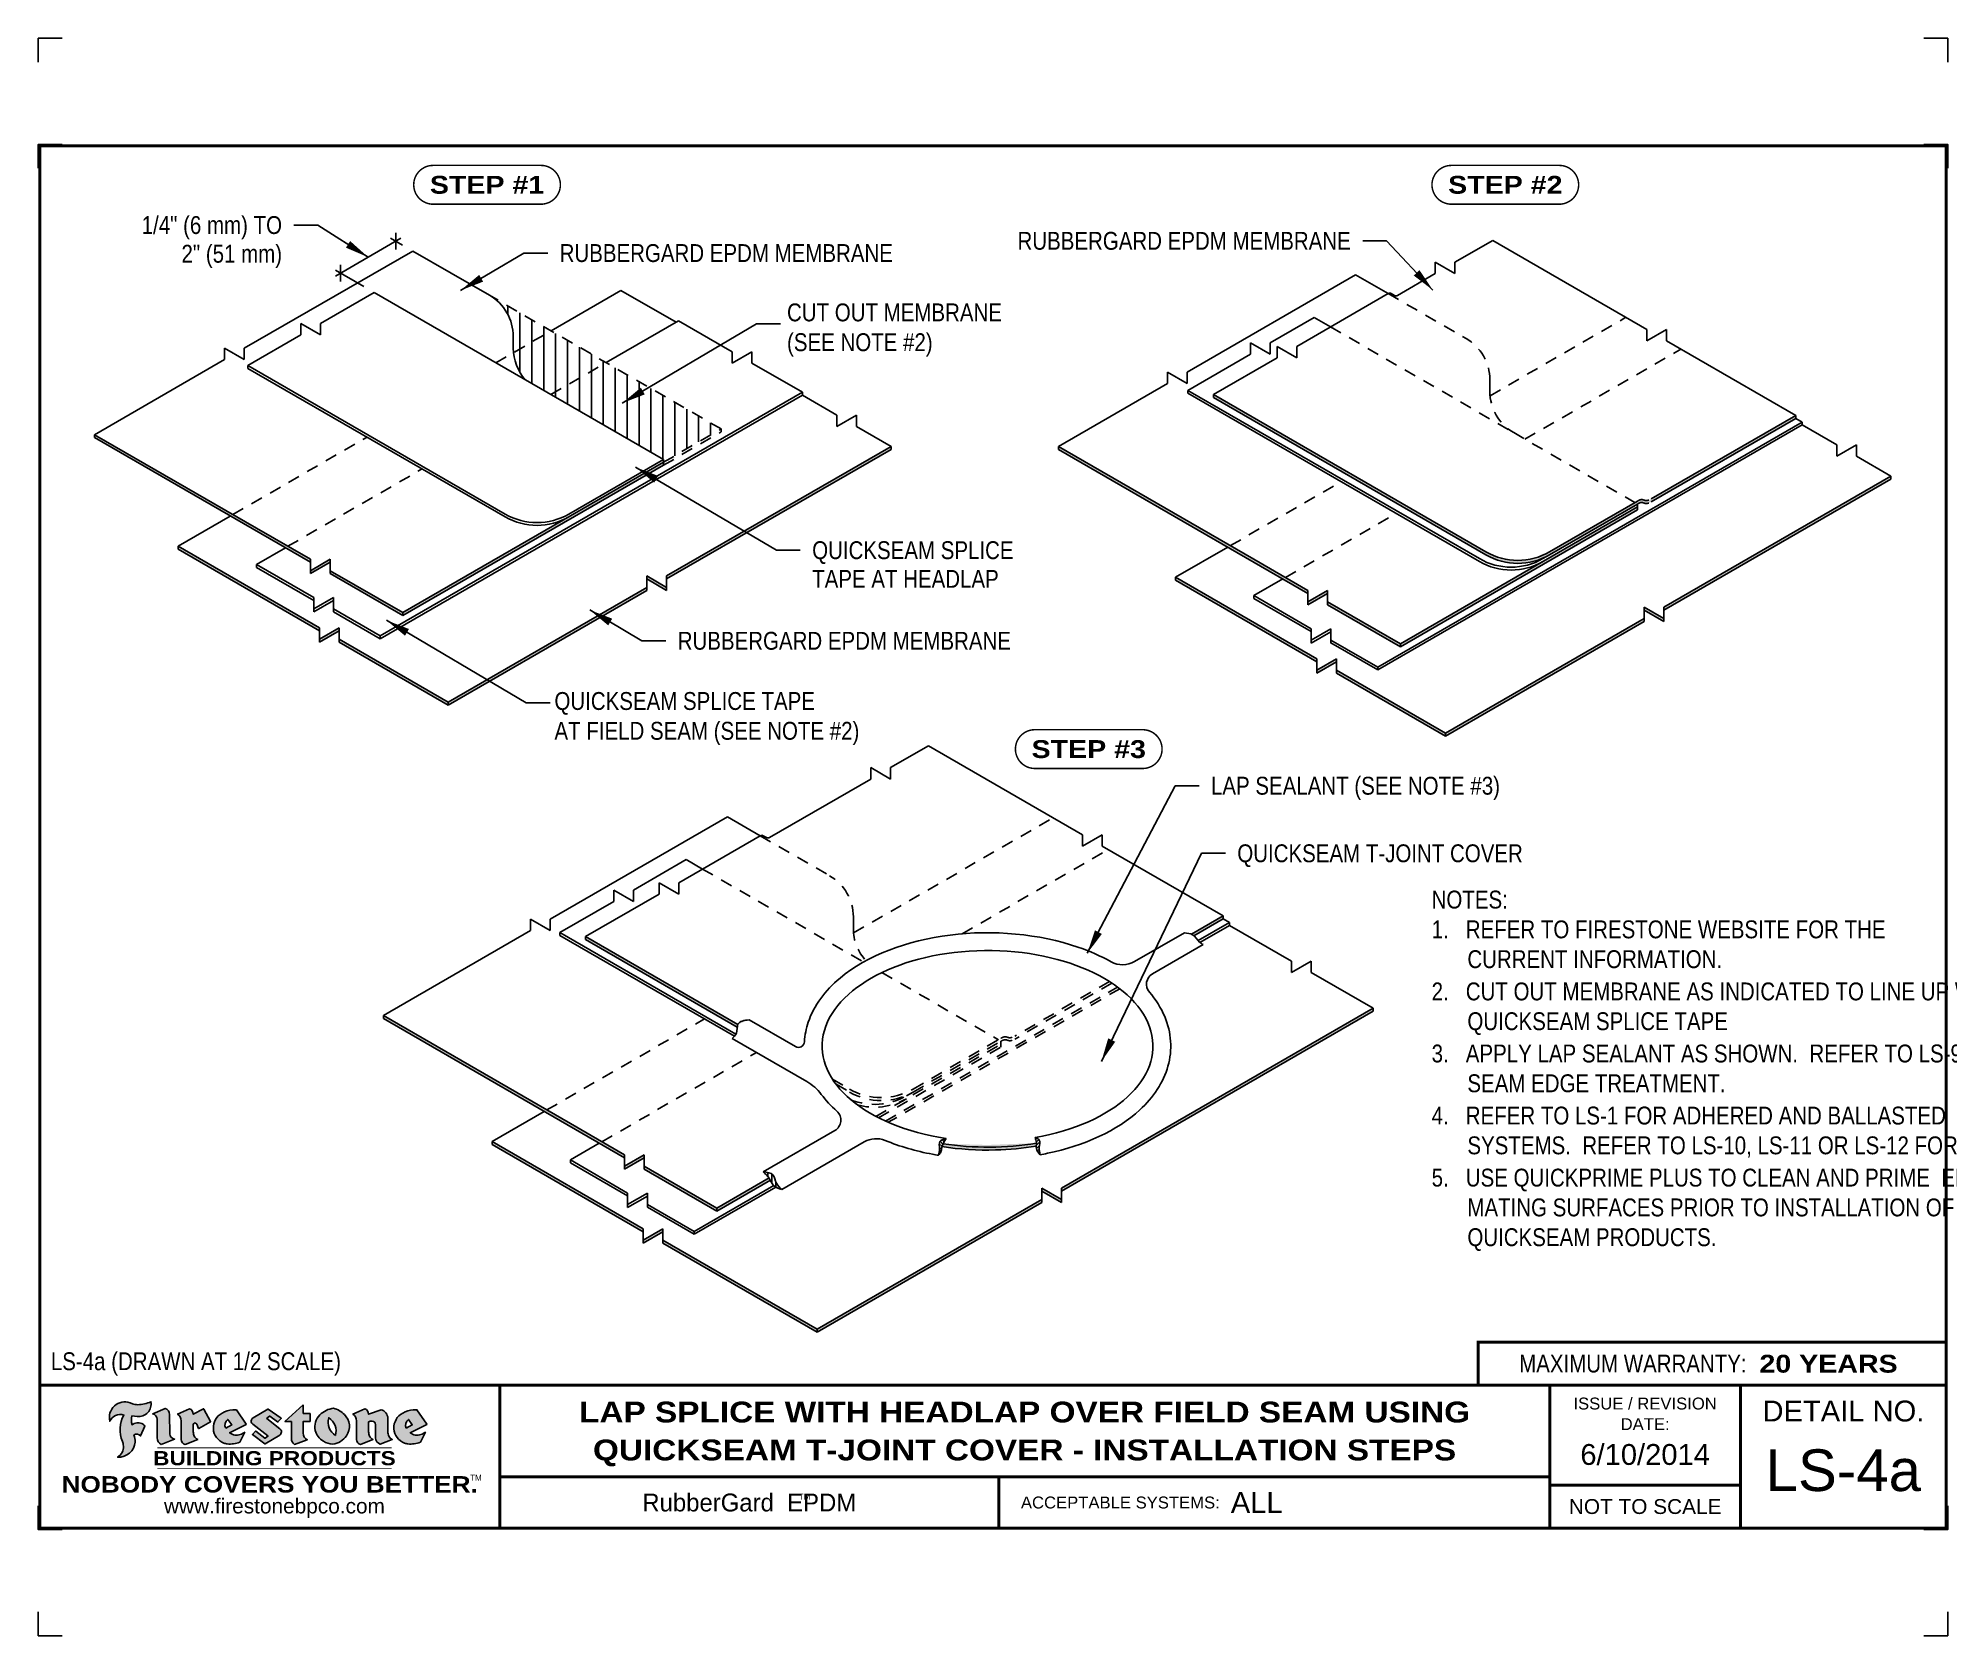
# Model space of a CAD drawing. Header units: inches. Extents: x 99.4 to 119.5, y 113.7 to 130.5.
import ezdxf
from ezdxf.enums import TextEntityAlignment as Align

# ---------------------------------------------------------------- set-up
doc = ezdxf.new("R2010")
doc.units = ezdxf.units.IN
doc.header["$MEASUREMENT"] = 0
doc.linetypes.add('HIDDEN', pattern=[0.375, 0.25, -0.125])
doc.linetypes.add('HIDDEN2', pattern=[0.1875, 0.125, -0.0625])
doc.layers.get('0').update_dxf_attribs({"linetype": 'CONTINUOUS'})
doc.layers.get('DEFPOINTS').update_dxf_attribs({"linetype": 'CONTINUOUS'})
for name, color, linetype in [('FSBP-ANNO-NOTE', 7, 'CONTINUOUS'), ('FSBP-MEMBRANE', 7, 'CONTINUOUS'), ('FSBP-SEALANTS', 1, 'CONTINUOUS'), ('FSBP-TTLB', 7, 'CONTINUOUS'), ('FSBP-TTLB-BORDER', 7, 'CONTINUOUS'), ('FSBP-TTLB-TEXT', 7, 'CONTINUOUS')]:
    doc.layers.add(name, color=color, linetype=linetype)
doc.styles.add('FSBP_ARIAL', font='arial.ttf')
doc.styles.add('FSBP_ARIAL_BOLD', font='')
doc.styles.add('FSBP_ARIAL_NAR', font='ARIALN.TTF')
doc.styles.add('FSBP_BANKGOTHIC', font='bgothm.ttf')
doc.styles.get('FSBP_ARIAL_BOLD').set_extended_font_data('Arial Black')
doc.dimstyles.new('FSBP-LEADER', dxfattribs={"dimtxt": 0.1875, "dimasz": 0.25, "dimexe": 0.0625, "dimexo": 0.125, "dimgap": 0.125, "dimtad": 0, "dimtih": 1, "dimtoh": 1, "dimdec": 4, "dimzin": 0, "dimdsep": 46, "dimlunit": 4, "dimtxsty": 'FSBP_ARIAL_NAR', "dimcen": 0.09375, "dimclrd": 256, "dimclre": 256, "dimclrt": 256, "dimadec": 0, "dimazin": 0, "dimtfac": 1, "dimtdec": 4, "dimtofl": 0, "dimtmove": 0, "dimatfit": 3, "dimfxl": 1, "dimtolj": 1, "dimtzin": 0, "dimlwd": -1, "dimlwe": -1, "dimarcsym": 0})

msp = doc.modelspace()

# ---------------------------------------------------------------- texts
at = {"layer": 'DEFPOINTS', "style": 'FSBP_ARIAL_NAR'}
msp.add_text('LS-4a (DRAWN AT 1/2 SCALE)', height=0.1875, dxfattribs=at).set_placement((99.57985848452932, 116.627628829769), align=Align.MIDDLE_LEFT)
at = {"layer": 'FSBP-ANNO-NOTE', "style": 'FSBP_ARIAL_BOLD'}
for s, p in [('STEP #1', (104.1554662397149, 128.9703185668867)), ('STEP #2', (114.8366892905923, 128.9703185668867)), ('STEP #3', (110.4670217459103, 123.0499608363777))]:
    msp.add_text(s, height=0.1875, dxfattribs=at).set_placement(p, align=Align.MIDDLE_CENTER)
at = {"layer": 'FSBP-ANNO-NOTE', "style": 'FSBP_ARIAL_NAR'}
for s, p in [('1/4" (6 mm) TO', (102.0050441333115, 128.547876918037)), ('RUBBERGARD EPDM MEMBRANE', (113.2156256199288, 128.3824326653769)), ('2" (51 mm)', (102.0050441333115, 128.247095668037))]:
    msp.add_text(s, height=0.1875, dxfattribs=at).set_placement(p, align=Align.MIDDLE_RIGHT)
for s, p in [('RUBBERGARD EPDM MEMBRANE', (104.9170433760507, 128.2539642230873)), ('QUICKSEAM SPLICE', (107.5659053992793, 125.1368124508289)), ('TAPE AT HEADLAP', (107.5659053992793, 124.8360312008289)), ('RUBBERGARD EPDM MEMBRANE', (106.1557569649496, 124.1862999200869)), ('LAP SEALANT (SEE NOTE #3)', (111.7492263344695, 122.6656690664585)), ('QUICKSEAM T-JOINT COVER', (112.0254035457193, 121.9566355789205))]:
    msp.add_text(s, height=0.1875, dxfattribs=at).set_placement(p, align=Align.MIDDLE_LEFT)
at = {"layer": 'FSBP-ANNO-NOTE', "char_height": 0.1875, "attachment_point": 1, "style": 'FSBP_ARIAL_NAR'}
for s, width, gutter_width, heights, insert in [('CUT OUT MEMBRANE\\P(SEE NOTE #2)', 2.231398692212679, 5, [0.7589821820820362], (107.3020531130896, 127.7252387997924)), ('QUICKSEAM SPLICE TAPE\\PAT FIELD SEAM (SEE NOTE #2)', 3.708302370578167, 5, [0.7589821820820362], (104.8622339748435, 123.6481952626709)), ('\\pi-0.375,l0.375,t0.1875,0.375;NOTES:\\P1.   REFER TO FIRESTONE WEBSITE FOR THE                MOST CURRENT INFORMATION.\\P{\\H0.083333x;\\P\\pt0.375;}2.   CUT OUT MEMBRANE AS INDICATED TO LINE UP WITH 3" QUICKSEAM SPLICE TAPE{\\H0.083333x;.\\P\\P}3.   APPLY LAP SEALANT AS SHOWN.  REFER TO LS-9 FOR SEAM EDGE TREATMENT.\\P{\\H0.083333x;\\P}4.   REFER TO LS-1 FOR ADHERED AND BALLASTED SYSTEMS.  REFER TO LS-10, LS-11 OR LS-12 FOR MAS.\\P{\\H0.083333x;\\P}5.   USE QUICKPRIME PLUS TO CLEAN AND PRIME  EPDM MATING SURFACES PRIOR TO INSTALLATION OF QUICKSEAM PRODUCTS.', 5.379817330478545, 23.08110225731588, [4.540241947302151], (114.0639100060362, 121.5649449765351))]:
    msp.add_mtext_dynamic_manual_height_columns(s, width=width, gutter_width=gutter_width, heights=heights, dxfattribs=dict(at, insert=insert))

# ---------------------------------------------------------------- blocks, each defined once
blk = doc.blocks.new('TTLB-EPDM_2')
at = {"layer": 'FSBP-TTLB-TEXT'}
h = blk.add_hatch(color=1, dxfattribs=at)
edge = h.paths.add_edge_path()
edge.add_arc((1.037309769669573, -0.1982514792917306), 0.1319107607348553, 264.0410451462098, 370.3106169565175)
edge.add_arc((1.027551646585694, 0.1214293576525799), 0.3273056962876235, 270.05058356628535, 295.23459397187514, ccw=False)
edge.add_arc((1.022801957313345, -0.06680179986895154), 0.1391656561713503, 249.3281275763668, 272.0749124149863, ccw=False)
edge.add_line((0.9736743133014443, -0.1970076156048179), (0.9474927838574558, -0.1852745150568325))
edge.add_arc((0.8939498971398288, -0.3394262635682071), 0.1631857907024099, 70.84590087378872, 194.3325259843273)
edge.add_arc((0.8444260109029493, -0.4259936440910768), 0.1179914261095279, 70.96950098067128, 156.9641407594482, ccw=False)
edge.add_arc((1.153141409296894, -0.4684497516079468), 0.3110405457095052, 150.3231137483159, 203.2084295854517)
edge.add_arc((0.7562495500622943, -0.6412608153899899), 0.1218587156617311, 0.8849157075190988, 24.34668939894999, ccw=False)
edge.add_arc((0.7493781665697374, -0.6475258110744375), 0.1289731377238325, -58.36655102076742, 3.6216782311386737, ccw=False)
edge.add_arc((0.8256699029544474, -0.5792158350996106), 0.1783301886510354, 267.2205474105585, 354.1381621173521)
edge.add_arc((0.7903121048625305, -0.6011409294291745), 0.212787892960859, 0.9996158580669322, 21.00503380861244)
edge.add_arc((1.01880712263941, -0.5666691048185161), 0.05136395668415847, 40.82117713173261, 125.52727787225791, ccw=False)
edge.add_line((1.057676976260041, -0.5330924682126437), (1.102776947655911, -0.4308018311949837))
edge.add_arc((1.040858222524664, -0.4699705673995949), 0.07326744446031509, 32.31675181867256, 66.31481236598174)
edge.add_arc((1.032262518825329, -0.5063316993097662), 0.1102246948011782, 69.8179132332389, 125.254734720681)
edge.add_arc((1.127708877207287, -0.368959353531244), 0.1659710644737306, 164.1569669952081, 196.5811013160487, ccw=False)
edge.add_line((0.9680425188342383, -0.3236487780942383), (1.023615334387159, -0.3294494641845773))
h = blk.add_hatch(color=1, dxfattribs=at)
edge = h.paths.add_edge_path()
edge.add_line((1.275239419159561, -0.6223407783464694), (1.415345367376062, -0.5660418822574371))
edge.add_arc((1.421019305783958, -0.5090099247487757), 0.05731350411836949, 181.9717871001989, 264.31851000495806, ccw=False)
edge.add_line((1.363739737527226, -0.5109819325197265), (1.363412352251203, -0.3102363679013962))
edge.add_arc((1.294263659668751, -0.3103491388303989), 0.06914878453844908, 0.0934405599591014, 72.42834396969012)
edge.add_line((1.315139561173908, -0.2444268274366692), (1.186839444240604, -0.3024209471341379))
edge.add_arc((1.175246268095289, -0.3585110609420917), 0.05727567197445628, -0.017399788185912257, 78.322067691347, ccw=False)
edge.add_line((1.232521937428658, -0.3585284546236807), (1.232574268422297, -0.555126496687123))
edge.add_arc((1.305699496415486, -0.5558575689677219), 0.07312888236350451, 179.4272023230205, 245.3845503102953)
h = blk.add_hatch(color=1, dxfattribs=at)
edge = h.paths.add_edge_path()
edge.add_line((1.792026821926584, -0.3839679064720229), (1.722158956877934, -0.2518542302253621))
edge.add_arc((1.720119655279638, -0.2529327078887852), 0.002306916790721817, 27.87197133405656, 117.3766794470751)
edge.add_line((1.719058846382097, -0.250884159729182), (1.610638460368705, -0.3070279753467702))
edge.add_arc((1.547088841662962, -0.3061026658494403), 0.06355635479880145, 359.165808011073, 425.8793658831422)
edge.add_line((1.573061729235633, -0.2480956029480268), (1.446879247402876, -0.3051325108639702))
edge.add_arc((1.407812067100189, -0.370357133046621), 0.07602957263902092, -3.441403975725109, 59.07992244284969, ccw=False)
edge.add_line((1.483704536400296, -0.3749210150788969), (1.483704536400296, -0.5723838140635706))
edge.add_arc((1.54053746518044, -0.568254406115083), 0.05698275005415228, 184.1557352478595, 255.3066498366543)
edge.add_line((1.526084036778343, -0.6233736605654059), (1.657291340682093, -0.570650514527486))
edge.add_arc((1.688298576827198, -0.5021390388423987), 0.0752015358480571, 207.5160880841914, 245.649226723163, ccw=False)
edge.add_arc((1.721050197024907, -0.4914488168456328), 0.1093332836229113, 179.4823365255141, 204.5537900001094, ccw=False)
edge.add_line((1.611721375809452, -0.4904610114968335), (1.611721375809452, -0.4126404716788983))
edge.add_arc((1.628589765097195, -0.414159299036043), 0.01693662875851176, 28.356188110622725, 174.8549701683585, ccw=False)
edge.add_arc((1.627340435522395, -0.4197189881350504), 0.02111886817708033, 22.216893572439517, 40.10213956426492, ccw=False)
edge.add_line((1.646891420738257, -0.4117336534413738), (1.666638796144639, -0.4549750258192233))
edge.add_arc((1.668737246926742, -0.4540167099035481), 0.002306916790685496, 204.545128184284, 299.6323508190091)
edge.add_line((1.669877862091766, -0.4560219186518992), (1.791128135493295, -0.3870515928837648))
edge.add_line((1.791128135493295, -0.3870515928837648), (1.792026821926584, -0.3839679064720229))
h = blk.add_hatch(color=1, dxfattribs=at)
h.paths.add_polyline_path([(2.063388732080512, -0.2583237030618903, 0.02524281661523788), (2.025024361750752, -0.2610532129309178, 0.1213611957758757), (1.901773912052249, -0.3008158885520373, 0.6151668103976068), (1.93274136141747, -0.6099060679591872, 0.05306812109568645), (1.967936229862175, -0.617865745600497, 0.1150932231766138), (2.099126721549737, -0.5994933789882708), (2.151195569562105, -0.4944891916583316, -0.08755405562188731), (2.104230609512001, -0.5187113292177372, -0.265591761123442), (1.992692314386659, -0.5010701623316862), (2.165347897647223, -0.4141184325909109, 0.4518949533370738), (2.166222728871162, -0.4107679608846269)])
h.paths.add_polyline_path([(2.014217313945437, -0.4188965037300676), (1.951113654018855, -0.4515330109460507, -0.3720533890450154), (1.973177450672722, -0.3607130665457561)], flags=16)
h = blk.add_hatch(color=1, dxfattribs=at)
edge = h.paths.add_edge_path()
edge.add_arc((2.260407392426802, -0.3775796671688782), 0.04152450223225729, 123.20805433950699, 232.2027298779723, ccw=False)
edge.add_line((2.237665217914071, -0.3428366421988329), (2.393535971665983, -0.2540943745380986))
edge.add_arc((2.394677353533142, -0.2560991469722482), 0.002306916790741334, 55.64644466176611, 119.65426054492559, ccw=False)
edge.add_line((2.395979141996861, -0.2541946229174954), (2.531809646140459, -0.3470380726374032))
edge.add_arc((2.530468902927946, -0.3489153772789875), 0.002306916790700397, -42.731101238422525, 54.4661353739603, ccw=False)
edge.add_line((2.532163440279987, -0.3504807552658491), (2.498457913851155, -0.3869673252714421))
edge.add_arc((2.496763376499139, -0.3854019472845934), 0.002306916790672934, 233.7527076894875, 317.26889876138785, ccw=False)
edge.add_line((2.495399362263356, -0.38726241234572), (2.413849913492982, -0.3274738082119626))
edge.add_arc((2.412485899257181, -0.3293342732731342), 0.002306916790720064, 53.75270768979358, 124.4135619297835)
edge.add_line((2.41118211687575, -0.3274311136421062), (2.382933981293377, -0.346782838468144))
edge.add_arc((2.38423776367478, -0.3486859980991606), 0.002306916790694898, 124.4135619293799, 231.8459020253626)
edge.add_line((2.382812599816248, -0.3505000469010184), (2.519899969301207, -0.4581994452042721))
edge.add_arc((2.494247019847682, -0.4908523236374461), 0.04152450223225742, -55.21225898295222, 51.84590202520428, ccw=False)
edge.add_line((2.517938320565804, -0.5249552055672808), (2.364434947484597, -0.6179520922513717))
edge.add_arc((2.36323960192349, -0.6159790200102006), 0.002306916790726996, 233.2955624372927, 301.20872157023314, ccw=False)
edge.add_line((2.361860787187538, -0.6178285429225383), (2.231266621301074, -0.5204709167214361))
edge.add_arc((2.232647938930649, -0.5186232623475259), 0.002306916790697672, 135.5134179846393, 233.21798691998708, ccw=False)
edge.add_line((2.231002150870836, -0.5170067083764565), (2.262839375599356, -0.4845937328397696))
edge.add_arc((2.264485163659225, -0.4862102868108537), 0.002306916790748497, 53.0352839999411, 135.513417985369, ccw=False)
edge.add_line((2.265872365996302, -0.4843670465239001), (2.361834678328762, -0.5565872257804898))
edge.add_arc((2.363221880665761, -0.5547439854936304), 0.002306916790627066, 233.0352840000685, 302.2362632414394)
edge.add_line((2.36445241715569, -0.5566953042850713), (2.39428499383348, -0.5378823484768844))
edge.add_arc((2.393054457343549, -0.5359310296853765), 0.002306916790685166, 302.2362632406177, 412.2027298768422)
edge.add_line((2.394468296066179, -0.5341081404551886), (2.234958295420142, -0.4103916733127022))
h = blk.add_hatch(color=1, dxfattribs=at)
edge = h.paths.add_edge_path()
edge.add_line((2.763460561272041, -0.2072496393923444), (2.763460561272041, -0.2969520779963801))
edge.add_arc((2.765767478062699, -0.2969520779963943), 0.00230691679065842, 179.9999999996471, 269.9999999996471)
edge.add_line((2.765767478062685, -0.2992589947870528), (2.835417693520355, -0.2992589947870528))
edge.add_arc((2.835417693520355, -0.3015659115777538), 0.002306916790701052, 0, 90, ccw=False)
edge.add_line((2.837724610311056, -0.3015659115777538), (2.837724610311056, -0.3790761307453892))
edge.add_arc((2.83541769352037, -0.3790761307453749), 0.002306916790686842, 269.99999999964706, 359.99999999964706, ccw=False)
edge.add_line((2.835417693520355, -0.3813830475360618), (2.765767478062685, -0.3813830475360618))
edge.add_arc((2.765767478062699, -0.3836899643267202), 0.00230691679065842, 90.00000000035294, 180.0000000003529)
edge.add_line((2.763460561272041, -0.3836899643267344), (2.763460561272041, -0.5033995910642801))
edge.add_arc((2.836735953378943, -0.5071368822038516), 0.07337063740681413, 177.0802527808789, 245.3249543133826)
edge.add_line((2.806105814540615, -0.5738080530967267), (2.674529557384915, -0.6226036013049594))
edge.add_arc((2.708610405062069, -0.564298408791804), 0.06753517344606039, 177.0345319916277, 239.6926428024901, ccw=False)
edge.add_line((2.641165668230087, -0.560804539009709), (2.641165668230087, -0.3836899643267344))
edge.add_arc((2.638858751439429, -0.3836899643267202), 0.00230691679065842, 359.9999999996471, 449.999999999647)
edge.add_line((2.638858751439443, -0.3813830475360618), (2.572857950769389, -0.3813830475360618))
edge.add_line((2.572857950769389, -0.3813830475360618), (2.763460561272041, -0.2072496393923444))
h = blk.add_hatch(color=1, dxfattribs=at)
edge = h.paths.add_edge_path(flags=16)
edge.add_arc((2.940363509127394, -0.4847985213681437), 0.1684614578629418, 344.5558804047865, 417.0140046669545)
edge.add_arc((3.194458079644619, -0.3883534532477785), 0.1684614578629414, 164.5558804047864, 237.0140046669546)
edge = h.paths.add_edge_path()
edge.add_arc((3.069375116502199, -0.4399344555144872), 0.1828726885096673, 136.0914512150047, 191.213418978326)
edge.add_arc((3.064939550433406, -0.4318234379590333), 0.1803148804748503, 194.0167254156723, 240.6663730831859)
edge.add_arc((3.098047041778981, -0.3845058757092554), 0.2378525180183701, 239.2975390661776, 264.2889872773176)
edge.add_arc((3.04884478212623, -0.4190232383793012), 0.203760689247156, 277.1986764832036, 326.503572961274)
edge.add_arc((3.077739326803546, -0.4341046616465112), 0.171374865791709, 325.3768876809902, 406.3828327799087)
edge.add_arc((3.011839488065919, -0.4896144380417797), 0.2571945645850002, 44.28462553519766, 73.82901434867304)
edge.add_arc((3.117152499586992, -0.4983433120546693), 0.2579560664039132, 97.50292863483666, 134.1039137579027)
h = blk.add_hatch(color=1, dxfattribs=at)
edge = h.paths.add_edge_path()
edge.add_line((3.322690228557462, -0.5721896537377091), (3.322690228557462, -0.3749210150788969))
edge.add_arc((3.246797759257384, -0.3703571330465745), 0.076029572638996, 356.5585960242387, 419.0799224428129)
edge.add_line((3.285864939560099, -0.3051325108639702), (3.412047421392799, -0.2480956029480268))
edge.add_arc((3.386074533820159, -0.3061026658494941), 0.06355635479883807, 0.3962622833877276, 65.87936588318718, ccw=False)
edge.add_line((3.449629368605429, -0.3056631084210863), (3.580526418688805, -0.2593848434574539))
edge.add_arc((3.555744121700958, -0.3530904070730321), 0.09692726601172152, 2.366977007666776, 75.18615851992018, ccw=False)
edge.add_line((3.652588689330287, -0.3490873311063041), (3.652588689330287, -0.4883770011386872))
edge.add_arc((3.761877549389556, -0.4914934052703811), 0.1093332836229047, 178.3666365323574, 204.5537900000422)
edge.add_arc((3.729125929191727, -0.5021836272670953), 0.07520153584796169, 207.5160880841711, 245.2240541443093)
edge.add_line((3.697611150971852, -0.5704631245385627), (3.572585913552643, -0.6207021253773775))
edge.add_arc((3.59534718600759, -0.5526356419907701), 0.07177131519198746, 180.3328587115751, 251.51018566665869, ccw=False)
edge.add_line((3.523577081955409, -0.5530525936986663), (3.523577081955409, -0.4153032515383615))
edge.add_arc((3.486319529276879, -0.4148773504126441), 0.0372599868942854, 359.3450650296066, 449.0500281941028)
edge.add_arc((3.482769874121713, -0.4419622099033496), 0.06447454900600783, 86.29402372314017, 119.8211331593848)
edge.add_line((3.450707067966732, -0.3860252459975726), (3.450707067966732, -0.4904610114968335))
edge.add_arc((3.560035889182251, -0.491448816845647), 0.1093332836229751, 179.4823365255069, 204.5537900001023)
edge.add_arc((3.527284268984408, -0.5021390388424952), 0.07520153584796385, 207.5160880841699, 245.6492267231416)
edge.add_line((3.496277032839316, -0.570650514527486), (3.365069728935509, -0.6233736605654059))
edge.add_arc((3.37950248606194, -0.5682868177318081), 0.05694615642555727, 183.9298782390169, 255.318496325343, ccw=False)
h = blk.add_hatch(color=1, dxfattribs=at)
h.paths.add_polyline_path([(3.957695472291277, -0.2583237030618903, 0.02524281661523822), (3.919331101961575, -0.2610532129309178, 0.1085638477195505), (3.807890832595604, -0.2939221658134414, 0.6425897848490651), (3.827048101628293, -0.6099060679591872, 0.05306812109569052), (3.862242970072884, -0.617865745600497, 0.1150932231766133), (3.993433461760503, -0.5994933789882708), (4.045502309772871, -0.4944891916583316, -0.08755405562189084), (3.998537349722767, -0.5187113292177372, -0.2655917611234366), (3.886999054597368, -0.5010701623316862), (4.059654637857989, -0.4141184325909109, 0.4518949533370731), (4.060529469081928, -0.4107679608846269)])
h.paths.add_polyline_path([(3.90852405415626, -0.4188965037300676), (3.845420394229677, -0.4515330109460507, -0.3720533890450147), (3.867484190883488, -0.3607130665457561)], flags=16)
at = {"layer": 'DEFPOINTS', "linetype": 'Continuous', "ltscale": 1.75}
for points in [[(-0.015625, 13.88083333333333), (-0.015625, 14.13083333333333), (0.234375, 14.13083333333333)], [(20.01562500000003, 13.88083333333333), (20.01562500000003, 14.13083333333333), (19.76562500000003, 14.13083333333333)], [(-0.015625, -2.380833333333342), (-0.015625, -2.630833333333342), (0.234375, -2.630833333333342)], [(20.01562500000003, -2.380833333333342), (20.01562500000003, -2.630833333333342), (19.76562500000003, -2.630833333333342)]]:
    blk.add_lwpolyline(points, dxfattribs=at)
at = {"layer": 'DEFPOINTS', "color": 1}
for points in [[(0.234375, 13.015625), (-0.015625, 13.015625), (-0.015625, 12.765625)], [(20.015625, 12.765625), (20.015625, 13.015625), (19.765625, 13.015625)], [(0.234375, -1.515625), (-0.015625, -1.515625), (-0.015625, -1.265625)], [(20.015625, -1.265625), (20.015625, -1.515625), (19.765625, -1.515625)]]:
    blk.add_lwpolyline(points, dxfattribs=at)
at = {"layer": 'FSBP-TTLB', "const_width": 0.03125}
blk.add_lwpolyline([(15.09028770518938, 0), (20, 0), (20, 0.4512598240669945), (15.09028770518938, 0.4512598240669945)], close=True, dxfattribs=at)
for points in [[(0, 0), (0, -1.5), (20, -1.5), (20, 0), (0, 0)], [(4.825208527206769, 0), (4.825208527206769, -0.9643749050531198)], [(15.84028770518938, 0), (15.84028770518938, -0.9643749050531198)], [(17.84110496735593, 0), (17.84110496735593, -1.5)], [(20, 0), (20, -1.5)], [(4.825208527206769, -0.9643749050531198), (15.84028770518938, -0.9643749050531198)], [(4.825208527206769, -0.9643749050531198), (4.825208527206769, -1.5)], [(15.84028770518938, -0.9643749050531198), (15.84028770518938, -1.5)], [(15.84028770518938, -1.048740175933006), (17.84110496735593, -1.048740175933006)]]:
    blk.add_lwpolyline(points, dxfattribs=at)
at = {"layer": 'FSBP-TTLB-BORDER', "const_width": 0.03125}
blk.add_lwpolyline([(20, 0), (20, 13), (0, 13), (0, 0)], dxfattribs=at)
at = {"layer": 'FSBP-TTLB-TEXT', "color": 1}
blk.add_line((0.7358432058323388, -0.379822754145593), (0.7358432058323388, -0.379822754145593), dxfattribs=at)
for points in [[(1.023615323725323, -0.3294494630716969, 0.5000510906601082), (1.167090420776901, -0.1746414942047778, -0.1103304102359608), (1.027840608309816, -0.2058762110801382, -0.09957876667165425), (0.9736743133014443, -0.1970076156048179), (0.9474927838574558, -0.1852745150568325, 0.5978159689075124), (0.7358432058323388, -0.379822754145593, -0.3938834584182213), (0.8828996422548698, -0.3144510229727047, 0.2349406564350952), (0.86727108227484, -0.5910237178633082, -0.1027304183841549), (0.8780937320133262, -0.6393788197974146, -0.2772692352614086), (0.8170223912655956, -0.7573362346216896, 0.3985429150902959), (1.003067614090241, -0.5974286950643517, 0.0875124847930418), (0.9889600163401155, -0.5248671157293501, -0.3874031597924062), (1.057676976260041, -0.5330924682126437), (1.102776947655911, -0.4308018311949837, 0.1494423498871741), (1.07029056398062, -0.4028746979725923, 0.2467195073738216), (0.9686394281704906, -0.4163228904100862, -0.1424285161541127), (0.9680425188342383, -0.3236487780942383), (1.023615334387159, -0.3294494641845773)], [(2.166222728871162, -0.4107679608846269), (2.063388732080512, -0.2583237030618903, 0.02524281661523788), (2.025024361750752, -0.2610532129309178, 0.1085638477195265), (1.913584092384895, -0.2939221658134414, 0.6425897848491228), (1.93274136141747, -0.6099060679591872, 0.05306812109568648), (1.967936229862175, -0.617865745600497, 0.1150932231766137), (2.099126721549737, -0.5994933789882708), (2.151195569562105, -0.4944891916583316, -0.0875540556218873), (2.104230609512001, -0.5187113292177372, -0.2655917611234418), (1.992692314386659, -0.5010701623316862), (2.165347897647223, -0.4141184325909109)], [(2.763460561272041, -0.2072496393923444), (2.763460561272041, -0.2969520779963801, 0.4142135623730958), (2.765767478062685, -0.2992589947870528), (2.835417693520355, -0.2992589947870528, -0.414213562373095), (2.837724610311056, -0.3015659115777538), (2.837724610311056, -0.3790761307453892, -0.4142135623730938), (2.835417693520355, -0.3813830475360618), (2.765767478062685, -0.3813830475360618, 0.4142135623730958), (2.763460561272041, -0.3836899643267344), (2.763460561272041, -0.5033995910642801, 0.3068985753588853), (2.806105814540615, -0.5738080530967267), (2.674529557384915, -0.6226036013049594, -0.2804194150632976), (2.641165668230087, -0.560804539009709), (2.641165668230087, -0.3836899643267344, 0.414213562373095), (2.638858751439443, -0.3813830475360618), (2.572857950769389, -0.3813830475360618), (2.763460561272041, -0.2072496393923444)], [(4.060529469081928, -0.4107679608846269), (3.957695472291277, -0.2583237030618903, 0.02524281661523788), (3.919331101961575, -0.2610532129309178, 0.1085638477195265), (3.807890832595604, -0.2939221658134414, 0.6425897848491228), (3.827048101628293, -0.6099060679591872, 0.05306812109568648), (3.862242970072884, -0.617865745600497, 0.1150932231766137), (3.993433461760503, -0.5994933789882708), (4.045502309772871, -0.4944891916583316, -0.0875540556218873), (3.998537349722767, -0.5187113292177372, -0.2655917611234418), (3.886999054597368, -0.5010701623316862), (4.059654637857989, -0.4141184325909109)], [(4.059654637857989, -0.4141184325909109, 0.4518949533370731), (4.060529469081928, -0.4107679608846269, 0.4518949533370731)]]:
    blk.add_lwpolyline(points, format="xyb", dxfattribs=at)
for points in [[(1.275239419159561, -0.6223407783464694), (1.415345367376062, -0.5660418822574371, -0.3756100036733062), (1.363739737527226, -0.5109819325197265), (1.363412352251203, -0.3102363679013962, 0.3265360292958048), (1.315139561173908, -0.2444268274366692), (1.186839444240604, -0.3024209471341379, -0.3557863980845349), (1.232521937428658, -0.3585284546236807), (1.232574268422297, -0.555126496687123, 0.2960110723418457)], [(1.792026821926584, -0.3839679064720229), (1.722158956877934, -0.2518542302253621, 0.4116839150163434), (1.719058846382097, -0.250884159729182), (1.610638460368705, -0.3070279753467702, 0.2996033003794034), (1.573061729235633, -0.2480956029480268), (1.446879247402876, -0.3051325108639702, -0.2797757560995365), (1.483704536400296, -0.3749210150788969), (1.483704536400296, -0.5723838140635706, 0.320828638474519), (1.526084036778343, -0.6233736605654059), (1.657291340682093, -0.570650514527486, -0.1679398621276611), (1.621603752698661, -0.5368819723450571, -0.1098333365370753), (1.611721375809452, -0.4904610114968335), (1.611721375809452, -0.4126404716788983, -0.743334502655012), (1.64349420176768, -0.4061152228778298, -0.07819791644735608), (1.646891420738257, -0.4117336534413738), (1.666638796144639, -0.4549750258192233, 0.4404648714563479), (1.669877862091766, -0.4560219186518992), (1.791128135493295, -0.3870515928837648)], [(1.951113654018855, -0.4515330109460507), (2.014217313945437, -0.4188965037300676), (1.973177450672722, -0.3607130665457561, 0.3720533890450154)], [(2.234958295420142, -0.4103916733127022, -0.5150044486718882), (2.237665217914071, -0.3428366421988329), (2.393535971665983, -0.2540943745380986, -0.2867822934100265), (2.395979141996861, -0.2541946229174954), (2.531809646140459, -0.3470380726374032, -0.4515027974650387), (2.532163440279987, -0.3504807552658491), (2.498457913851155, -0.3869673252714421, -0.3814439164929681), (2.495399362263356, -0.38726241234572), (2.413849913492982, -0.3274738082119626, 0.3184718635035665), (2.41118211687575, -0.3274311136421062), (2.382933981293377, -0.346782838468144, 0.5064094529656681), (2.382812599816248, -0.3505000469010184), (2.519899969301207, -0.4581994452042721, -0.5043597839115849), (2.517938320565804, -0.5249552055672808), (2.364434947484597, -0.6179520922513717, -0.3053163970316367), (2.361860787187538, -0.6178285429225383), (2.231266621301074, -0.5204709167214361, -0.4541703869768119), (2.231002150870836, -0.5170067083764565), (2.262839375599356, -0.4845937328397696, -0.3762644290664977), (2.265872365996302, -0.4843670465239001), (2.361834678328762, -0.5565872257804898, 0.3114700032088108), (2.36445241715569, -0.5566953042850713), (2.39428499383348, -0.5378823484768844, 0.520381097387146), (2.394468296066179, -0.5341081404551886)], [(2.937624918725987, -0.3131105398334029, 0.2452625673097023), (2.889993533867141, -0.4754966266250307, 0.2064059665179019), (2.976604338974084, -0.5890186876871866, 0.1094800500670344), (3.074378098474654, -0.6211778035979165, 0.2185147641853038), (3.218764944843201, -0.5314757029352819, 0.3689489483072479), (3.195959963110113, -0.3100352223135445, 0.1296305888694145), (3.0834694040758, -0.242595816912754, 0.1610736375384317)], [(3.10274193015772, -0.5296595419651595, 0.3271311138286319), (3.032079658614293, -0.3434924326507627, 0.3271311138286322)], [(3.322690228557462, -0.5721896537377091), (3.322690228557462, -0.3749210150788969, 0.2797757560995341), (3.285864939560099, -0.3051325108639702), (3.412047421392799, -0.2480956029480268, -0.2937618496109166), (3.449629368605429, -0.3056631084210863), (3.580526418688805, -0.2593848434574539, -0.3288760160581939), (3.652588689330287, -0.3490873311063041), (3.652588689330287, -0.4883770011386872, 0.114762897203527), (3.662431105063263, -0.536926560769686, 0.166032965990522), (3.697611150971852, -0.5704631245385627), (3.572585913552643, -0.6207021253773775, -0.3209557512194564), (3.523577081955409, -0.5530525936986663), (3.523577081955409, -0.4153032515383615, 0.4127061514896111), (3.48693727661589, -0.3776224848030694, 0.1473421876160361), (3.450707067966732, -0.3860252459975726), (3.450707067966732, -0.4904610114968335, 0.1098333365370753), (3.460589444855941, -0.5368819723450855, 0.1679398621276611), (3.496277032839316, -0.570650514527486), (3.365069728935509, -0.6233736605654059, -0.3219729545308964), (3.322690228557462, -0.5721896537377091, 29.1476284739)], [(3.845420394229677, -0.4515330109460507), (3.90852405415626, -0.4188965037300676), (3.867484190883488, -0.3607130665457561, 0.3720533890450154)]]:
    blk.add_lwpolyline(points, format="xyb", close=True, dxfattribs=at)
at = {"layer": 'FSBP-TTLB-TEXT'}
for points, const_width in [([(1.233926579809207, -0.6584455781731435), (3.691229482685259, -0.6584455781731577)], 0.0078125), ([(1.233926579809207, -0.8761560960495984), (3.691229482685259, -0.8761560960495842)], 0.0078125), ([(10.06152282927678, -0.9643749050531198), (10.06152282927678, -1.5)], 0.03125)]:
    blk.add_lwpolyline(points, dxfattribs=dict(at, const_width=const_width))
at = {"layer": 'FSBP-TTLB-TEXT', "color": 1}
for centre, start, end in [((1.789987520328282, -0.3850463841354355), 299.6323508193319, 27.87197133380463), ((2.164310260790558, -0.412058050385383), 296.7304547840455, 34.00233684987403)]:
    blk.add_arc(centre, 0.00230691679068068, start, end, dxfattribs=at)
at = {"layer": 'FSBP-TTLB-TEXT', "style": 'FSBP_ARIAL_NAR'}
blk.add_text('MAXIMUM WARRANTY:', height=0.1875, dxfattribs=at).set_placement((17.90516569312837, 0.2256299120335257), align=Align.MIDDLE_RIGHT)
at = {"layer": 'FSBP-TTLB-TEXT'}
for s, height, style, p in [('ISSUE / REVISION', 0.125, 'FSBP_ARIAL', (16.84069633627263, -0.1938496373466023)), ('DETAIL NO.', 0.21875, 'FSBP_ARIAL', (18.92055248367797, -0.2724398367368792)), ('DATE:', 0.125, 'FSBP_ARIAL', (16.84069633627263, -0.409973105348854)), ('www.firestonebpco.com', 0.15625, 'FSBP_ARIAL', (2.462578031247233, -1.268657306740124)), ('RubberGard  EPDM', 0.1875, 'FSBP_BANKGOTHIC', (7.443365678241776, -1.23218745252656)), ('TM', 0.0625, 'FSBP_BANKGOTHIC', (8.023397742165457, -1.169706269210366)), ('NOT TO SCALE', 0.15625, 'FSBP_ARIAL', (16.84069633627263, -1.274370087966503))]:
    blk.add_text(s, height=height, dxfattribs=dict(at, style=style)).set_placement(p, align=Align.MIDDLE_CENTER)
at = {"layer": 'FSBP-TTLB-TEXT', "lineweight": 18, "style": 'FSBP_ARIAL_BOLD'}
blk.add_text('BUILDING PRODUCTS', height=0.1484375, dxfattribs=at).set_placement((2.462578031247233, -0.7673008371113639), align=Align.MIDDLE_CENTER)
at = {"layer": 'FSBP-TTLB-TEXT', "color": 1}
for s, height, style, p in [('NOBODY COVERS YOU BETTER.', 0.171875, 'FSBP_ARIAL_BOLD', (2.412604263603384, -1.041650450587369)), ('TM', 0.0625, 'FSBP_BANKGOTHIC', (4.576671173373001, -0.9725745042934193))]:
    blk.add_text(s, height=height, dxfattribs=dict(at, style=style)).set_placement(p, align=Align.MIDDLE_CENTER)
at = {"layer": 'FSBP-TTLB-TEXT', "style": 'FSBP_ARIAL'}
blk.add_text('ACCEPTABLE SYSTEMS:', height=0.125, dxfattribs=at).set_placement((10.29281281591562, -1.23218745252656), align=Align.MIDDLE_LEFT)
at = {"layer": 'FSBP-TTLB-TEXT'}
for tag, height, style, p in [('MAXIMUM_WARRANTY', 0.1875, 'FSBP_ARIAL_BOLD', (18.03987100774941, 0.2240244307510579)), ('ACCPT_SYSTEMS', 0.21875, 'FSBP_ARIAL', (12.49438170418193, -1.23218745252656))]:
    blk.add_attdef(tag, text='', height=height, dxfattribs=dict(at, style=style)).set_placement(p, align=Align.MIDDLE_LEFT)
for tag, height, style, p in [('DETAIL_DESCP_LINE_1', 0.21875, 'FSBP_ARIAL_BOLD', (10.33118450231211, -0.2831249841755152)), ('DETAIL_DESCP_LINE_2', 0.21875, 'FSBP_ARIAL_BOLD', (10.33118450231211, -0.6812499208775904)), ('ISSUE_REV_DATE', 0.21875, 'FSBP_ARIAL', (16.84069633627263, -0.7282559425942452)), ('DETAIL_NUMBER', 0.4375, 'FSBP_ARIAL', (18.91941590748775, -0.8931630692489421))]:
    blk.add_attdef(tag, text='', height=height, dxfattribs=dict(at, style=style)).set_placement(p, align=Align.MIDDLE_CENTER)

# ---------------------------------------------------------------- hatches: boundary and pattern name
at = {"layer": 'FSBP-MEMBRANE', "linetype": 'HIDDEN2'}
h = msp.add_hatch(dxfattribs=at)
h.set_pattern_fill('ANSI31', color=256, angle=45, style=0)
h.set_pattern_definition([(90, (-88, 200.7170058149102), (-0.125, 2.775557561562891e-17), [])])
h.paths.add_polyline_path([(106.0047676201658, 126.0886426495997), (106.0047676201657, 126.0586426495148), (106.6102637149781, 126.408225982848), (105.4043233402084, 127.1044759828481), (104.824808007583, 126.7698926495573)])
h.paths.add_polyline_path([(105.4043233402084, 127.104475982848), (104.8269730710188, 127.4378093161814), (104.4326020023097, 127.2101190735017, 0.1590828641070867), (104.5556953625088, 126.9252649076332), (104.824808007583, 126.7698926495573)])
h.paths.add_polyline_path([(104.8269730710188, 127.4378093161814), (104.180470440212, 127.8110677841095, -0.2679491924311067), (104.430470440212, 127.3780550822173), (104.430470440212, 127.2562386847403, 0.02309673628089521), (104.4326020023097, 127.2101190735017)])
at = {"layer": 'FSBP-MEMBRANE'}
h = msp.add_hatch(color=256, dxfattribs=at)
edge = h.paths.add_edge_path()
edge.add_line((114.633643830328, 125.1192147289989), (111.7750617693041, 126.7696178514316))
edge.add_line((111.7750617693041, 126.7696178514316), (111.775061769304, 126.7383678514316))
edge.add_line((111.775061769304, 126.7383678514317), (114.6335920120356, 125.0879946463039))
edge.add_arc((114.9669771582662, 125.6653149982033), 0.6666666666666998, 239.9948579962414, 299.9999998595421)
edge.add_line((115.3003104901842, 125.0879647281965), (116.2227139990494, 125.620514639329))
edge.add_spline(control_points=[(116.2227139990496, 125.6205146393263), (116.2380256197504, 125.6293717252705), (116.2652847181614, 125.6451398912999), (116.3142560880436, 125.6175668737044), (116.347209490101, 125.6332379292945), (116.3677971120503, 125.6430284136722)], knot_values=[0, 0, 0, 0, 0.07371537249324336, 0.1312346114398579, 0.2269976232270591, 0.2269976232270591, 0.2269976232270591, 0.2269976232270591], degree=3, periodic=0)
edge.add_line((116.3677971120505, 125.6430284136724), (117.8854334706388, 126.5192361737098))
edge.add_line((117.8854334706388, 126.5192361737098), (117.8854334706387, 126.5504861737097))
edge.add_line((117.8854334706388, 126.5504861737097), (116.3677971109923, 125.6742784130615))
edge.add_spline(control_points=[(116.3677971109927, 125.6742784130616), (116.3472094893893, 125.6644879289872), (116.3142560876624, 125.6488168737764), (116.2652847181636, 125.676389891211), (116.2380256197512, 125.6606217251752), (116.2227139990496, 125.6517646392272)], knot_values=[0, 0, 0, 0, 0.09576301005911186, 0.1532822490057264, 0.2269976214989698, 0.2269976214989698, 0.2269976214989698, 0.2269976214989698], degree=3, periodic=0)
edge.add_line((116.2227139990493, 125.6517646392248), (115.3003104967594, 125.1192147288241))
edge.add_arc((114.9669771636951, 125.696564998169), 0.6666666666666718, 239.9999999966501, 299.99999997330247, ccw=False)
h = msp.add_hatch(color=256, dxfattribs=at)
h.paths.add_polyline_path([(106.0047676201657, 126.0273926495148), (106.0047676201657, 126.0586426495148), (103.2727506156256, 124.481311896513), (103.2727506156256, 124.4500618965129)])
h.paths.add_polyline_path([(102.5099792016252, 124.9216981777163), (102.5099792016252, 124.8904481777162), (103.2727506156256, 124.450061896513), (103.2727506156256, 124.481311896513)])
h.paths.add_polyline_path([(102.5099792016252, 125.0098528883603), (102.5099792016251, 125.0411028883603), (102.3031641761268, 124.9216981777163), (102.3031641761268, 124.8904481777163)])
h.paths.add_polyline_path([(101.7367016117402, 125.3681502023947), (100.0385646955972, 126.3485700080506), (100.0385646955972, 126.3173200080507), (102.3031641761268, 125.0098528883602), (102.3031641761268, 125.0411028883602)])
h = msp.add_hatch(color=256, dxfattribs=at)
h.paths.add_polyline_path([(108.3931129492153, 126.1945233631824), (108.3931129492154, 126.2257733630524), (106.0381157148913, 124.8661150760046), (106.0381157148913, 124.8348650760046)])
h.paths.add_polyline_path([(105.8313006893929, 124.8661150760045), (105.8313006893929, 124.8348650760046), (106.0381157148912, 124.7154603653606), (106.0381157148912, 124.7467103653605)])
h.paths.add_polyline_path([(105.8313006893928, 124.7154603653606), (105.8313006893928, 124.7467103653607), (103.7470286920122, 123.5433553666085), (103.7470286920122, 123.5121053666085)])
h.paths.add_polyline_path([(102.6040562830601, 124.2032507945934), (102.6040562830602, 124.1720007945934), (103.7470286920122, 123.5121053666085), (103.7470286920122, 123.5433553666085)])
h.paths.add_polyline_path([(102.6040562830601, 124.2914055052374), (102.6040562830601, 124.3226555052373), (102.3972412575617, 124.2032507945933), (102.3972412575617, 124.1720007945934)])
h.paths.add_polyline_path([(100.9143048273167, 125.1788292524304), (100.9143048273167, 125.1475792524304), (102.3972412575617, 124.2914055052374), (102.3972412575617, 124.3226555052373)])
h = msp.add_hatch(color=256, dxfattribs=at)
h.paths.add_polyline_path([(116.2227139990495, 125.5592646392413), (116.2227139990495, 125.5905146392413), (113.7357250078861, 124.1546508757215), (113.7357250078861, 124.1234008757214)])
h.paths.add_polyline_path([(112.9729535938857, 124.5950371569248), (112.9729535938856, 124.5637871569248), (113.7357250078861, 124.1234008757214), (113.7357250078861, 124.1546508757214)])
h.paths.add_polyline_path([(112.9729535938857, 124.6831918675688), (112.9729535938856, 124.7144418675688), (112.7661385683873, 124.5950371569248), (112.7661385683872, 124.5637871569248)])
h.paths.add_polyline_path([(112.1996760040007, 125.0414891816032), (110.1484356311529, 126.2257733630394), (110.1484356311529, 126.1945233630394), (112.7661385683872, 124.6831918675687), (112.7661385683873, 124.7144418675688)])
h = msp.add_hatch(color=256, dxfattribs=at)
h.paths.add_polyline_path([(111.3772792195772, 124.852168231639), (111.3772792195772, 124.8209182316389), (112.8602156498223, 123.9647444844459), (112.8602156498223, 123.9959944844458)])
h.paths.add_polyline_path([(113.0670306753207, 123.9647444844459), (113.0670306753207, 123.9959944844458), (112.8602156498223, 123.8765897738019), (112.8602156498223, 123.8453397738019)])
h.paths.add_polyline_path([(113.0670306753207, 123.8765897738019), (113.0670306753208, 123.845339773802), (114.2100030842728, 123.1854443458171), (114.2100030842728, 123.216694345817)])
h.paths.add_polyline_path([(116.2942750816534, 124.3887993445691), (116.2942750816534, 124.4200493445692), (114.2100030842728, 123.216694345817), (114.2100030842728, 123.185444345817)])
h.paths.add_polyline_path([(116.2942750816535, 124.539454055213), (116.2942750816534, 124.5082040552131), (116.5010901071518, 124.3887993445691), (116.5010901071518, 124.4200493445691)])
h.paths.add_polyline_path([(118.8818226354452, 125.8827206212918), (118.8818226354452, 125.9139706211603), (116.5010901071518, 124.5394540552131), (116.5010901071519, 124.5082040552131)])
h = msp.add_hatch(color=256, dxfattribs=at)
edge = h.paths.add_edge_path()
edge.add_line((111.876641544984, 121.2686959401494), (111.8766415449839, 121.2999459401497))
edge.add_line((111.8766415449839, 121.2999459401497), (111.5448626821406, 121.1083933243756))
edge.add_spline(control_points=[(111.5448626821406, 121.1083933243756), (111.5487968769468, 121.1066650793556), (111.5577462203011, 121.1020006679977), (111.5657206786228, 121.0957196153837), (111.5700982221816, 121.0917130702368)], knot_values=[0.07469491428901043, 0.07469491428901043, 0.07469491428901043, 0.07469491428901043, 0.08815437949467719, 0.1065075872796218, 0.1065075872796218, 0.1065075872796218, 0.1065075872796218], degree=3, periodic=0)
edge.add_spline(control_points=[(111.6679125310117, 120.9980516484243), (111.6546610370394, 121.0058853446241), (111.6156762719075, 121.0289314107581), (111.5914035299171, 121.0722133950957), (111.5700982221816, 121.0917130702368)], knot_values=[0.1065075872796218, 0.1065075872796218, 0.1065075872796218, 0.1065075872796218, 0.1525056100458206, 0.2418298473818772, 0.2418298473818772, 0.2418298473818772, 0.2418298473818772], degree=3, periodic=0)
edge.add_line((111.5700982221815, 121.0917130702368), (111.876641544984, 121.2686959401494))
h = msp.add_hatch(color=256, dxfattribs=at)
edge = h.paths.add_edge_path()
edge.add_line((105.1875472734733, 121.082101970163), (105.1875472734734, 121.0508519701629))
edge.add_line((105.1875472734734, 121.0508519701629), (106.7795787912848, 120.1316921447961))
edge.add_spline(control_points=[(106.7795787912848, 120.1316921447961), (106.7805834162675, 120.1417992120664), (106.7821600171501, 120.1513359693642), (106.7854513149773, 120.1595516416615)], knot_values=[0.1304133912325817, 0.1304133912325817, 0.1304133912325817, 0.1304133912325817, 0.1602995783620916, 0.1602995783620916, 0.1602995783620916, 0.1602995783620916], degree=3, periodic=0)
edge.add_spline(control_points=[(106.9036867733736, 120.21003588314), (106.8536995584896, 120.2030721644578), (106.801664036059, 120.1958230960604), (106.7860166606936, 120.1609628464155), (106.7854513149773, 120.1595516416615)], knot_values=[0, 0, 0, 0, 0.1252798455130627, 0.1304133912325817, 0.1304133912325817, 0.1304133912325817, 0.1304133912325817], degree=3, periodic=0)
edge.add_line((106.7854513149773, 120.1595516416615), (105.1875472734734, 121.082101970163))
h = msp.add_hatch(color=256, dxfattribs=at)
h.paths.add_polyline_path([(103.0677762273968, 120.2535401364304), (103.0677762273968, 120.2222901364305), (105.5964084379418, 118.7623836489908), (105.5964084379418, 118.7936336489908), (105.0299458735552, 119.1206809630252)])
h.paths.add_polyline_path([(105.8032234634402, 118.7623836489909), (105.8032234634401, 118.7936336489908), (105.5964084379418, 118.6742289383468), (105.5964084379417, 118.6429789383469)])
h.paths.add_polyline_path([(105.8032234634402, 118.6742289383469), (105.8032234634402, 118.6429789383469), (106.5659948774406, 118.2025926571435), (106.5659948774406, 118.2338426571435)])
edge = h.paths.add_edge_path()
edge.add_spline(control_points=[(107.1271747136831, 118.5265899866619), (107.1235965509912, 118.5336349653254), (107.1193216192652, 118.541642999349), (107.1144628494387, 118.5491534386523), (107.1138173669049, 118.5501281189039)], knot_values=[0.1601892806777379, 0.1601892806777379, 0.1601892806777379, 0.1601892806777379, 0.1833476873098874, 0.1868347423587801, 0.1868347423587801, 0.1868347423587801, 0.1868347423587801], degree=3, periodic=0)
edge.add_line((107.1138173669049, 118.5501281189038), (106.5659948774406, 118.2338426571435))
edge.add_line((106.5659948774406, 118.2338426571435), (106.5659948774406, 118.2025926571435))
edge.add_line((106.5659948774406, 118.2025926571435), (107.1271747136831, 118.5265899866618))
h = msp.add_hatch(color=256, dxfattribs=at)
h.paths.add_polyline_path([(104.2075490891318, 118.9313600130609), (104.2075490891318, 118.9001100130609), (105.793893032126, 117.9842339105459), (105.793893032126, 118.0154839105459)])
h.paths.add_polyline_path([(106.0007080576244, 117.984233910546), (106.0007080576244, 118.0154839105459), (105.793893032126, 117.8960791999019), (105.793893032126, 117.864829199902)])
h.paths.add_polyline_path([(106.0007080576244, 117.8960791999019), (106.0007080576244, 117.8648291999019), (107.6173019869324, 116.9314882596457), (107.6173019869324, 116.9627382596457)])
h.paths.add_polyline_path([(109.9756716410489, 118.2930936142985), (109.9756716410489, 118.3243436142984), (107.6173019869324, 116.9627382596456), (107.6173019869324, 116.9314882596456)])
h.paths.add_polyline_path([(109.9756716410489, 118.4437483249424), (109.9756716410489, 118.4124983249425), (110.1824866665473, 118.2930936142985), (110.1824866665473, 118.3243436142985)])
h.paths.add_polyline_path([(113.4500597429055, 120.2990325201745), (113.4500597429055, 120.3302825199941), (110.1824866665473, 118.4437483249424), (110.1824866665473, 118.4124983249424)])
h = msp.add_hatch(color=256, dxfattribs=at)
edge = h.paths.add_edge_path()
edge.add_spline(control_points=[(108.9278350991561, 118.8792550311421), (109.1108800752886, 118.8510490999983), (109.3011164972299, 118.8387934134476), (109.634542148675, 118.847581553905), (109.7778946714452, 118.86140430464), (109.9167583481796, 118.8844971822581)], knot_values=[1.310230108104307, 1.310230108104307, 1.310230108104307, 1.310230108104307, 1.61641652597828, 1.61641652597828, 1.8499672345619, 1.8499672345619, 1.8499672345619, 1.8499672345619], degree=3, periodic=0)
edge.add_spline(control_points=[(109.9167583481796, 118.8844971822581), (109.9172403377803, 118.8949273578441), (109.9183791495067, 118.9055787992535), (109.9183054472603, 118.9160469822643)], knot_values=[0.1013835759517408, 0.1013835759517408, 0.1013835759517408, 0.1013835759517408, 0.1324898471574763, 0.1324898471574763, 0.1324898471574763, 0.1324898471574763], degree=3, periodic=0)
edge.add_ellipse((109.4056609185329, 119.9345746102919), major_axis=(-1.837117307087383, 0), ratio=0.5773502691896265, start_angle=75.26888616336589, end_angle=106.20341468395611, ccw=False)
edge.add_spline(control_points=[(108.9385129039088, 118.9087785401699), (108.9342125036312, 118.8992022692532), (108.9305486351643, 118.8893984862593), (108.9278350991561, 118.879255031142)], knot_values=[0.1004004572627817, 0.1004004572627817, 0.1004004572627817, 0.1004004572627817, 0.131923558680031, 0.131923558680031, 0.131923558680031, 0.131923558680031], degree=3, periodic=0)
at = {"layer": 'FSBP-SEALANTS'}
h = msp.add_hatch(dxfattribs=at)
h.set_pattern_fill('ANSI31', color=256, scale=0.2, angle=90, style=0)
h.set_pattern_definition([(135, (-88.80396796107266, 200.7170058149102), (-0.01767766952966369, -0.01767766952966369), [])])
edge = h.paths.add_edge_path()
edge.add_spline(control_points=[(108.9699206704383, 118.9651815009728), (108.9426424546296, 118.9573464077178), (108.8877900133642, 118.9415911986678), (108.9083037524982, 118.8557882760739), (108.8966063345234, 118.8101337160275), (108.8909085128735, 118.7878953433196)], knot_values=[0, 0, 0, 0, 0.07319624687681478, 0.1471867830653492, 0.2174556571919218, 0.2174556571919218, 0.2174556571919218, 0.2174556571919218], degree=3, periodic=0)
edge.add_spline(control_points=[(108.8909085128735, 118.7878953433196), (108.9009607761203, 118.7997219247606), (108.9209583417335, 118.8232492471694), (108.9244465016806, 118.8910545554837), (108.9511570478945, 118.9345951249382), (108.9699206704383, 118.9651815009728)], knot_values=[0, 0, 0, 0, 0.04528343583192049, 0.09008503428577745, 0.1958668836713001, 0.1958668836713001, 0.1958668836713001, 0.1958668836713001], degree=3, periodic=0)
h = msp.add_hatch(dxfattribs=at)
h.set_pattern_fill('ANSI31', color=256, scale=0.2, style=0)
h.set_pattern_definition([(45, (-88.80396796107266, 200.7170058149102), (-0.01767766952966369, 0.01767766952966369), [])])
edge = h.paths.add_edge_path()
edge.add_spline(control_points=[(109.9567448924956, 118.7942276042434), (109.9513099863915, 118.8183653242284), (109.9402705374854, 118.8673941614116), (109.9666833124447, 118.9486560562165), (109.9226454782265, 118.9679210277942), (109.9052940617514, 118.9755116496119)], knot_values=[0, 0, 0, 0, 0.07585173696688263, 0.1540709919628117, 0.20492888090331, 0.20492888090331, 0.20492888090331, 0.20492888090331], degree=3, periodic=0)
edge.add_spline(control_points=[(109.9052940617518, 118.9755116496117), (109.9112096250633, 118.9578318423573), (109.9236912831408, 118.9205279885393), (109.9082148090089, 118.8527796976883), (109.939424813424, 118.8151244751205), (109.9567448924956, 118.7942276042435)], knot_values=[0, 0, 0, 0, 0.05536028605463736, 0.1168085142887894, 0.1934315446873717, 0.1934315446873717, 0.1934315446873717, 0.1934315446873717], degree=3, periodic=0)
h = msp.add_hatch(dxfattribs=at)
h.set_pattern_fill('ANSI31', color=256, scale=0.3333333333333333, angle=45, style=0)
h.set_pattern_definition([(90, (22.14335215001631, 171.5404493951349), (-0.04166666666666666, 9.25185853854297e-18), [])])
edge = h.paths.add_edge_path()
edge.add_spline(control_points=[(107.0518933010206, 118.6140485786415), (107.0755129206656, 118.5937552664947), (107.1207160999641, 118.5549179676168), (107.151057279509, 118.460179359851), (107.2130253323, 118.4401557758098), (107.2464422891845, 118.4293578369615)], knot_values=[0, 0, 0, 0, 0.1386664688514837, 0.265379601720118, 0.413687999816287, 0.413687999816287, 0.413687999816287, 0.413687999816287], degree=3, periodic=0)
edge.add_spline(control_points=[(107.2464422891845, 118.4293578369615), (107.225584794028, 118.4492715426558), (107.1816411862649, 118.4912267278578), (107.1676967416902, 118.6024139111195), (107.0919624260354, 118.6100228696924), (107.0518933010206, 118.6140485786415)], knot_values=[0, 0, 0, 0, 0.1285791794250606, 0.2708970077545292, 0.430788228097465, 0.430788228097465, 0.430788228097465, 0.430788228097465], degree=3, periodic=0)

# ---------------------------------------------------------------- linework, layer by layer
at = {"layer": 'FSBP-ANNO-NOTE'}
for p, q in [((103.2519727261055, 128.4096361892909), (102.564204218007, 128.0125528560001)), ((103.2678246194768, 128.3379840943858), (103.1437195506323, 128.4096361892909)), ((103.197846138369, 128.2899978416426), (103.197846138369, 128.4667745369392)), ((102.863902621132, 127.9020219022802), (102.564204218007, 128.0750528560001)), ((102.6183308057435, 127.9554145083518), (102.6183308057435, 128.1321912036484))]:
    msp.add_line(p, q, dxfattribs=at)
at = {"layer": 'FSBP-ANNO-NOTE', "const_width": 0.015625}
for points in [[(103.5896817484802, 128.7668491677657), (104.7212507309496, 128.7668491677657, 0.9999999999999999), (104.7212507309496, 129.1737879660077), (103.5896817484802, 129.1737879660077, 0.9999999999999999)], [(114.2709047993577, 128.7668491677657), (115.402473781827, 128.7668491677657, 0.9999999999999999), (115.402473781827, 129.1737879660077), (114.2709047993577, 129.1737879660077, 0.9999999999999999)], [(109.9012372546756, 122.8464914372568), (111.032806237145, 122.8464914372568, 0.9999999999999999), (111.032806237145, 123.2534302354987), (109.9012372546756, 123.2534302354987, 0.9999999999999999)]]:
    msp.add_lwpolyline(points, format="xyb", close=True, dxfattribs=at)
at = {"layer": 'FSBP-MEMBRANE'}
for p, q in [((101.6092655154401, 127.2554145492033), (103.3760777949498, 128.2754840943858)), ((104.180470440212, 127.8110677841095), (103.3760777949498, 128.2754840943858)), ((114.3088371311771, 128.1574937386751), (114.705425925836, 128.3864643860291)), ((114.705425925836, 128.3864643860291), (116.321134669679, 127.4536345079289)), ((111.5000891998064, 127.0061509147526), (113.2669014793161, 128.026220459935)), ((113.6092314057358, 127.828576184765), (113.2669014793161, 128.026220459935)), ((113.7054333110196, 127.8091183806771), (114.1020221056786, 128.0380890280312)), ((114.308837131177, 128.0380890280312), (114.1020221056786, 128.1574937386751)), ((114.1020221056786, 128.1574937386751), (114.1020221056786, 128.0380890280312)), ((114.2020377700106, 128.0958330987564), (114.2054296184278, 128.0977913833532)), ((114.308837131177, 128.0380890280312), (114.308837131177, 128.1574937386751)), ((102.972155796605, 127.8395219022802), (102.4080482960344, 127.5138342849739)), ((106.0047676201657, 126.0886426495998), (102.972155796605, 127.8395219022802)), ((104.8269730710188, 127.4378093161814), (105.560389084396, 127.8612472489327)), ((105.560389084396, 127.8612472489327), (106.1377393535856, 127.5279139155994)), ((112.6509127034139, 127.2752906240099), (113.6092314057358, 127.828576184765)), ((113.6404814057358, 127.828576184765), (113.6741833110196, 127.8091183806771)), ((102.4080482960344, 127.3944295743299), (102.201233270536, 127.5138342849739)), ((102.201233270536, 127.5138342849739), (102.201233270536, 127.39442957433)), ((102.4080482960344, 127.3944295743299), (102.4080482960344, 127.5138342849739)), ((105.4043233402084, 127.1044759828481), (106.1637201156992, 127.5429139155994)), ((106.7271566912137, 127.2176136570548), (106.1637201156992, 127.5429139155994)), ((112.8321144962202, 127.578078174999), (112.3714145083989, 127.3120929130147)), ((113.0037353109232, 127.4789928514317), (112.8321144962202, 127.578078174999)), ((116.321134669679, 127.3342297972907), (116.5279496951774, 127.4536345079347)), ((116.321134669679, 127.3342297972907), (116.321134669679, 127.4536345079289)), ((116.5279496951774, 127.4536345079347), (116.5279496951775, 127.3342297974768)), ((101.6092655154401, 127.1360098385594), (101.4024504899417, 127.2554145492033)), ((101.4024504899417, 127.2554145492033), (101.4024504899417, 127.1360098385594)), ((101.6092655154401, 127.1360098385594), (101.6092655154401, 127.2554145492033)), ((102.201233270536, 127.39442957433), (101.6471369288148, 127.0745219022802)), ((104.430470440212, 127.2562386847403), (104.430470440212, 127.3780550822173)), ((106.7271566912137, 127.0982089464109), (106.9339717167121, 127.2176136570549)), ((106.7271566912137, 127.0982089464109), (106.7271566912137, 127.2176136570548)), ((106.9339717167121, 127.2176136570549), (106.9339717167121, 127.0982089464108)), ((112.3714145083989, 127.1926882023707), (112.1645994829005, 127.3120929130147)), ((112.1645994829005, 127.3120929130147), (112.1645994829004, 127.1926882023706)), ((112.3714145083989, 127.1926882023707), (112.3714145083989, 127.3120929130147)), ((112.6509127034138, 127.155885913366), (112.4440976779155, 127.27529062401)), ((112.4440976779155, 127.27529062401), (112.4440976779154, 127.155885913366)), ((112.6509127034138, 127.155885913366), (112.6509127034139, 127.2752906240099)), ((117.8854334706388, 126.5504861737083), (116.5279496951775, 127.3342297974768)), ((100.0385646955972, 126.3485700080507), (101.4024504899417, 127.1360098385594)), ((104.346415416431, 125.5160927408372), (101.6471369288148, 127.0745219022802)), ((104.3464154191157, 125.4860927392871), (101.6471369288148, 127.0445219022802)), ((107.4627582213759, 126.7929139155994), (106.9339717167121, 127.0982089464108)), ((111.5000891998063, 126.8867462041086), (111.2932741743079, 127.0061509147526)), ((111.2932741743079, 127.0061509147526), (111.2932741743079, 126.8867462041086)), ((111.5000891998063, 126.8867462041086), (111.5000891998064, 127.0061509147526)), ((112.1645994829004, 127.1926882023706), (111.5070956284301, 126.813078174999)), ((111.775061769304, 126.7696178514317), (112.4440976779154, 127.155885913366)), ((110.1484356311529, 126.2257733630394), (111.2932741743079, 126.8867462041086)), ((114.5643617953148, 125.0479647305637), (111.5070956284301, 126.8130781749989)), ((103.03501319804, 124.2365541344735), (107.4627582213759, 126.7929139155994)), ((103.03501319804, 124.2065541344735), (107.4627582213759, 126.7629139155994)), ((107.4627582213759, 126.7929139155994), (107.4627582213759, 126.7629139155994)), ((107.4627582213759, 126.7629139155994), (107.8245280725464, 126.5540459946414)), ((114.5643617979995, 125.0179647290136), (111.50709562843, 126.783078174999)), ((111.775061769304, 126.7696178514316), (114.633635629672, 125.1192194636498)), ((111.775061769304, 126.7383678514316), (114.6335920120356, 125.0879946463039)), ((107.8245280725464, 126.4346412839975), (108.0313430980448, 126.5540459946415)), ((107.8245280725464, 126.4346412839975), (107.8245280725464, 126.5540459946414)), ((108.0313430980448, 126.5540459946415), (108.0313430980449, 126.4346412839974)), ((108.0313430980449, 126.4346412839974), (108.3931129492153, 126.2257733630395)), ((113.4979875903006, 123.909893113682), (117.9514679076157, 126.4811111737146)), ((113.4979875903006, 123.879893113682), (117.9514679076157, 126.4511111737145)), ((117.8854334706388, 126.5504861737097), (116.3677971109927, 125.6742784130616)), ((117.8854334706121, 126.5192361736944), (116.3677971120503, 125.6430284136722)), ((117.8854334706388, 126.5192361737083), (117.8854334706388, 126.5504861737083)), ((117.8854334706388, 126.519236173679), (117.9514679076157, 126.4811111737146)), ((117.9514679076157, 126.4811111737146), (117.9514679076157, 126.4511111737146)), ((100.0385646955972, 126.3173200080507), (100.0385646955972, 126.3485700080507)), ((101.7367016117402, 125.3681502023947), (100.0385646955971, 126.3485700080507)), ((102.3031641761268, 125.0098528883602), (100.0385646955972, 126.3173200080507)), ((106.0381157148913, 124.8661150760046), (108.3931129492154, 126.2257733630524)), ((108.3931129492153, 126.1945233631824), (108.3931129492154, 126.2257733630394)), ((110.1484356311529, 126.1945233630394), (110.1484356311529, 126.2257733630394)), ((112.1996760040007, 125.0414891816032), (110.1484356311529, 126.2257733630395)), ((118.3132377587812, 126.1228385421154), (118.5200527842796, 126.2422432527594)), ((118.3132377587812, 126.1228385421154), (118.3132377587812, 126.2422432527594)), ((118.5200527842796, 126.2422432527594), (118.5200527842797, 126.1228385421154)), ((103.2727506156256, 124.481311896513), (106.0047676201657, 126.0586426495148)), ((103.2727506156256, 124.4500618965129), (106.0047676201657, 126.0273926495148)), ((106.0047676201657, 126.0886426495998), (105.0130820830977, 125.5160927408371)), ((106.0381157148913, 124.8348650760046), (108.3931129492153, 126.1945233631824)), ((112.7661385683872, 124.6831918675687), (110.1484356311529, 126.1945233630394)), ((116.5010901071518, 124.5394540552131), (118.8818226354452, 125.9139706211603)), ((116.5010901071518, 124.5082040552131), (118.8818226354452, 125.8827206212917)), ((118.8818226354452, 125.8827206212917), (118.8818226354452, 125.9139706211603)), ((115.3003104967594, 125.1192147288241), (116.2227139990495, 125.6517646392272)), ((115.3003104915996, 125.0879647290137), (116.2227139990495, 125.6205146393263)), ((101.4623966777979, 125.4952702298463), (100.9143048273168, 125.1788292524304)), ((113.7357250078861, 124.1546508757215), (116.2227139990495, 125.5905146392413)), ((113.7357250078861, 124.1234008757214), (116.2227139990495, 125.5592646392413)), ((102.3031641761268, 125.0411028883602), (101.7367016117402, 125.3681502023947)), ((100.9143048273168, 125.1788292524304), (102.3972412575617, 124.3226555052373)), ((100.9143048273167, 125.1475792524304), (100.9143048273168, 125.1788292524304)), ((102.3972412575617, 124.2914055052373), (100.9143048273167, 125.1475792524304)), ((101.7359750923634, 124.9865541344735), (102.0397469469875, 125.1619368965129)), ((102.3031641761268, 124.9216981777163), (102.5099792016252, 125.0411028883602)), ((102.3031641761268, 124.8904481777164), (102.3031641761268, 125.0411028883602)), ((102.3031641761268, 124.8904481777163), (102.5099792016252, 125.0098528883603)), ((102.5099792016252, 125.0411028883602), (102.5099792016252, 124.8904481777162)), ((111.9253710700584, 125.1686092090548), (111.3772792195772, 124.8521682316389)), ((112.7661385683872, 124.7144418675687), (112.1996760040007, 125.0414891816032)), ((115.3003104915996, 125.0879647290137), (115.2310284619815, 125.0479647305637)), ((101.7359750923634, 124.9865541344735), (101.7359750923634, 124.9565541344735)), ((102.337066270595, 124.639513980914), (101.7359750923634, 124.9865541344735)), ((101.7359750923634, 124.9565541344735), (102.337066270595, 124.609513980914)), ((103.2727506156256, 124.481311896513), (102.5099792016252, 124.9216981777163)), ((103.2727506156256, 124.450061896513), (102.5099792016252, 124.8904481777162)), ((106.0381157148913, 124.7467103653606), (105.8313006893929, 124.8661150760045)), ((105.8313006893929, 124.8661150760045), (105.8313006893928, 124.7154603653606)), ((106.0381157148913, 124.7154603653606), (105.8313006893929, 124.8348650760046)), ((106.0381157148913, 124.7154603653606), (106.0381157148913, 124.8661150760045)), ((111.3772792195772, 124.8209182316388), (111.3772792195772, 124.8521682316389)), ((111.3772792195773, 124.8521682316389), (112.8602156498223, 123.9959944844458)), ((112.8602156498223, 123.9647444844459), (111.3772792195773, 124.8209182316389)), ((112.1989494846239, 124.659893113682), (112.502721339248, 124.8352758757215)), ((102.337066270595, 124.5201092702701), (102.5438812960934, 124.639513980914)), ((102.337066270595, 124.4888592702702), (102.337066270595, 124.639513980914)), ((102.337066270595, 124.4888592702701), (102.5438812960934, 124.6082639809141)), ((102.5438812960934, 124.639513980914), (102.5438812960934, 124.49010927027)), ((103.7470286920122, 123.5433553666085), (105.8313006893928, 124.7467103653607)), ((103.7470286920122, 123.5121053666085), (105.8313006893928, 124.7154603653606)), ((112.1989494846239, 124.659893113682), (112.1989494846239, 124.629893113682)), ((112.8000406628555, 124.3128529601225), (112.1989494846239, 124.659893113682)), ((112.1989494846239, 124.629893113682), (112.8000406628555, 124.2828529601225)), ((112.7661385683872, 124.5950371569248), (112.9729535938856, 124.7144418675688)), ((112.7661385683872, 124.5637871569249), (112.7661385683872, 124.7144418675687)), ((112.7661385683872, 124.5637871569249), (112.9729535938856, 124.6831918675688)), ((112.9729535938856, 124.7144418675688), (112.9729535938857, 124.5637871569249)), ((113.7357250078861, 124.1546508757214), (112.9729535938857, 124.5950371569248)), ((103.03501319804, 124.2365541344735), (102.5438812960934, 124.52010927027)), ((102.5438812960934, 124.49010927027), (103.03501319804, 124.2065541344735)), ((103.2727506156256, 124.481311896513), (103.2727506156256, 124.450061896513)), ((113.7357250078861, 124.1234008757214), (112.9729535938857, 124.5637871569248)), ((114.2100030842728, 123.216694345817), (116.2942750816534, 124.4200493445692)), ((116.5010901071518, 124.4200493445691), (116.2942750816534, 124.539454055213)), ((116.2942750816534, 124.539454055213), (116.2942750816534, 124.3887993445691)), ((116.5010901071518, 124.3887993445691), (116.2942750816534, 124.5082040552131)), ((116.5010901071518, 124.3887993445692), (116.5010901071518, 124.539454055213)), ((102.3972412575617, 124.2032507945933), (102.6040562830601, 124.3226555052373)), ((102.3972412575617, 124.1720007945934), (102.3972412575617, 124.3226555052373)), ((102.3972412575617, 124.1720007945934), (102.6040562830601, 124.2914055052374)), ((102.6040562830601, 124.3226555052373), (102.6040562830602, 124.1720007945934)), ((102.6040562830602, 124.2032507945934), (103.7470286920122, 123.5433553666086)), ((103.03501319804, 124.2065541344735), (103.03501319804, 124.2365541344735)), ((103.03501319804, 124.2365541344735), (103.03501319804, 124.2365541344735)), ((112.8000406628555, 124.1934482494786), (113.0068556883539, 124.3128529601226)), ((112.8000406628555, 124.1621982494787), (112.8000406628555, 124.3128529601225)), ((112.8000406628555, 124.1621982494786), (113.0068556883539, 124.2816029601226)), ((113.0068556883539, 124.3128529601226), (113.0068556883539, 124.1621982494787)), ((114.2100030842728, 123.185444345817), (116.2942750816534, 124.3887993445691)), ((103.7470286920122, 123.5121053666086), (102.6040562830602, 124.1720007945934)), ((112.8602156498223, 123.8765897738018), (113.0670306753207, 123.9959944844458)), ((112.8602156498223, 123.8453397738019), (112.8602156498223, 123.9959944844458)), ((113.4979875903006, 123.909893113682), (113.0068556883539, 124.1934482494785)), ((113.0068556883539, 124.1634482494785), (113.4979875903006, 123.879893113682)), ((113.0670306753207, 123.9959944844458), (113.0670306753207, 123.8453397738019)), ((113.7357250078861, 124.1546508757214), (113.7357250078861, 124.1234008757214)), ((112.8602156498223, 123.8453397738019), (113.0670306753207, 123.9647444844459)), ((113.0670306753207, 123.8765897738019), (114.2100030842728, 123.2166943458171)), ((114.2100030842728, 123.1854443458171), (113.0670306753207, 123.8453397738019)), ((113.4979875903006, 123.879893113682), (113.4979875903006, 123.909893113682)), ((113.4979875903006, 123.909893113682), (113.4979875903006, 123.909893113682)), ((103.7470286920122, 123.5433553666086), (103.7470286920122, 123.5121053666086)), ((114.2100030842728, 123.2166943458171), (114.2100030842728, 123.1854443458171)), ((108.3891159322158, 122.855528497117), (108.7857047268417, 123.0844991444519)), ((108.7857047268748, 123.084499144471), (110.4014134707178, 122.1516692663708)), ((108.3891159322158, 122.7361237864731), (108.1823009067174, 122.855528497117)), ((108.1823009067174, 122.855528497117), (108.1823009067174, 122.7361237864731)), ((108.3891159322158, 122.7361237864731), (108.3891159322158, 122.855528497117)), ((107.1179188151889, 122.1216024994084), (108.1823009067174, 122.736123786473)), ((104.819178350076, 121.2647126234186), (106.6793869834854, 122.3387045786664)), ((107.0217169099051, 122.1410603034963), (106.6793869834854, 122.3387045786664)), ((106.1668057203324, 121.6474770980633), (107.0217169099051, 122.1410603034963)), ((107.0529669099051, 122.1410603034962), (107.0866688151889, 122.1216024994084)), ((110.4014134707178, 122.0322645557326), (110.6082284962162, 122.1516692663766)), ((110.4014134707178, 122.0322645557326), (110.4014134707178, 122.1516692663708)), ((110.6082284962162, 122.1516692663766), (110.6082284962163, 122.0322645558754)), ((111.876641544984, 121.2999459401787), (110.6082284962163, 122.0322645558754)), ((106.2446000003896, 121.8905622937303), (105.6905036586685, 121.5706546216806)), ((106.4162208150925, 121.791476970163), (106.2446000003896, 121.8905622937303)), ((106.1668057203323, 121.5280723874193), (105.959990694834, 121.6474770980633)), ((105.959990694834, 121.6474770980633), (105.9599906948339, 121.5280723874193)), ((106.1668057203323, 121.5280723874193), (106.1668057203324, 121.6474770980633)), ((105.48368863317, 121.4512499110366), (104.9195811325994, 121.1255622937303)), ((105.1875472734733, 121.0821019701629), (105.9599906948339, 121.5280723874193)), ((105.6905036586684, 121.4512499110366), (105.48368863317, 121.5706546216806)), ((105.48368863317, 121.5706546216806), (105.48368863317, 121.4512499110366)), ((105.6905036586684, 121.4512499110366), (105.6905036586685, 121.5706546216806)), ((104.8191783500759, 121.1453079127746), (104.6123633245775, 121.2647126234186)), ((104.6123633245775, 121.2647126234186), (104.6123633245775, 121.1453079127746)), ((104.8191783500759, 121.1453079127746), (104.819178350076, 121.2647126234186)), ((111.5448626821405, 121.1083933243756), (111.876641544984, 121.2999459401497)), ((111.5700982221816, 121.0917130702369), (111.876641544984, 121.2686959401494)), ((111.6136141573506, 121.0405870071663), (111.9426759819609, 121.230570940185)), ((111.6325974444921, 121.0215470131075), (111.9426759819609, 121.200570940185)), ((111.876641544984, 121.2686959401787), (111.876641544984, 121.2999459401787)), ((111.876641544984, 121.2686959401494), (111.9426759819609, 121.230570940185)), ((111.9426759819609, 121.230570940185), (111.9426759819609, 121.200570940185)), ((103.0677762273968, 120.2535401364304), (104.6123633245775, 121.1453079127746)), ((106.7664511141649, 120.0592714127151), (104.9195811325994, 121.1255622937303)), ((106.7512841329111, 120.0380280734248), (104.9195811325994, 121.0955622937302)), ((105.1875472734734, 121.0821019701629), (106.7854513149772, 120.1595516416615)), ((105.1875472734733, 121.0508519701629), (106.7795787912848, 120.1316921447961)), ((112.5929603496825, 120.7057243747872), (112.7997753751809, 120.8251290854312)), ((112.5929603496825, 120.7057243747872), (112.5929603496825, 120.8251290854311)), ((112.7997753751809, 120.8251290854312), (112.7997753751809, 120.7057243747871)), ((103.0677762273968, 120.2222901364305), (103.0677762273968, 120.2535401364305)), ((105.0299458735552, 119.1206809630252), (103.0677762273968, 120.2535401364305)), ((105.5964084379418, 118.7623836489908), (103.0677762273968, 120.2222901364305)), ((110.1824866665473, 118.4437483249424), (113.4500597429055, 120.3302825199941)), ((110.1824866665473, 118.4124983249424), (113.4500597429055, 120.2990325201745)), ((113.4500597429055, 120.2990325201745), (113.4500597429055, 120.3302825200316)), ((104.7556409396129, 119.2478009904768), (104.2075490891318, 118.9313600130609)), ((105.5964084379418, 118.7936336489908), (105.0299458735552, 119.1206809630252)), ((104.2075490891318, 118.9313600130609), (105.793893032126, 118.0154839105459)), ((104.2075490891318, 118.9001100130609), (104.2075490891318, 118.9313600130609)), ((105.793893032126, 117.9842339105459), (104.2075490891318, 118.9001100130609)), ((105.0292193541784, 118.739084895104), (105.3329912088025, 118.9144676571435)), ((105.5964084379418, 118.6742289383468), (105.8032234634402, 118.7936336489908)), ((105.5964084379418, 118.6429789383469), (105.5964084379418, 118.7936336489908)), ((105.8032234634402, 118.7936336489908), (105.8032234634402, 118.6429789383468)), ((105.0292193541784, 118.739084895104), (105.0292193541784, 118.7090848951041)), ((105.63031053241, 118.3920447415446), (105.0292193541784, 118.739084895104)), ((105.0292193541784, 118.7090848951041), (105.63031053241, 118.3620447415446)), ((105.5964084379418, 118.6429789383469), (105.8032234634402, 118.7623836489909)), ((106.5659948774406, 118.2338426571435), (105.8032234634402, 118.6742289383469)), ((106.5659948774406, 118.2025926571435), (105.8032234634402, 118.6429789383468)), ((105.63031053241, 118.2726400309006), (105.8371255579084, 118.3920447415446)), ((105.63031053241, 118.2413900309007), (105.63031053241, 118.3920447415446)), ((105.8371255579084, 118.3920447415446), (105.8371255579085, 118.2426400309006)), ((106.3282574598551, 117.989084895104), (107.1620193224196, 118.4704575308958)), ((106.3282574598551, 117.9590848951041), (107.1849145025029, 118.45367606928)), ((106.5659948774406, 118.2338426571435), (107.1138173669049, 118.5501281189038)), ((106.5659948774406, 118.2025926571435), (107.1271747136831, 118.5265899866619)), ((110.1824866665473, 118.3243436142985), (109.9756716410489, 118.4437483249424)), ((109.9756716410489, 118.4437483249424), (109.9756716410489, 118.2930936142985)), ((110.1824866665473, 118.2930936142985), (109.9756716410489, 118.4124983249425)), ((110.1824866665473, 118.2930936142985), (110.1824866665473, 118.4437483249424)), ((105.63031053241, 118.2413900309007), (105.8371255579084, 118.3607947415447)), ((106.3282574598551, 117.9890848951041), (105.8371255579085, 118.2726400309006)), ((105.8371255579085, 118.2426400309006), (106.3282574598551, 117.9590848951041)), ((106.5659948774406, 118.2338426571435), (106.5659948774406, 118.2025926571435)), ((107.6173019869324, 116.9627382596456), (109.9756716410489, 118.3243436142984)), ((107.6173019869324, 116.9314882596456), (109.9756716410489, 118.2930936142985)), ((105.793893032126, 117.8960791999019), (106.0007080576244, 118.0154839105459)), ((105.793893032126, 117.864829199902), (105.793893032126, 118.0154839105459)), ((105.793893032126, 117.864829199902), (106.0007080576244, 117.984233910546)), ((106.0007080576244, 118.0154839105459), (106.0007080576244, 117.8648291999019)), ((106.3282574598551, 117.9590848951041), (106.3282574598551, 117.9890848951041)), ((106.3282574598551, 117.9890848951041), (106.3282574598551, 117.9890848951041)), ((106.0007080576244, 117.8960791999019), (107.6173019869324, 116.9627382596457)), ((107.6173019869324, 116.9314882596457), (106.0007080576244, 117.8648291999019)), ((107.6173019869324, 116.9627382596456), (107.6173019869324, 116.9314882596456))]:
    msp.add_line(p, q, dxfattribs=at)
at = {"layer": 'FSBP-MEMBRANE', "linetype": 'HIDDEN2'}
for p, q in [((106.6102637149781, 126.4082259828481), (104.180470440212, 127.8110677841095)), ((113.6092314057358, 127.828576184765), (114.424397581283, 127.3579397738785)), ((104.2474577383935, 127.1032259828906), (104.8269730710188, 127.4378093161814)), ((113.0037353109232, 127.4789928514317), (114.924397581283, 126.3700979726171)), ((114.6765291433808, 126.7569910632707), (116.1021428269732, 127.5800695072533)), ((115.0427543864668, 126.3017646392838), (116.679493096283, 127.2467361739893)), ((104.824808007583, 126.7698926495573), (105.4043233402084, 127.1044759828481)), ((114.674397581283, 126.8031106745093), (114.674397581283, 126.9249270719863)), ((106.0047676201657, 126.0586426495148), (106.6102637149781, 126.4082259828481)), ((106.6102637149781, 126.408225982848), (106.6102637149781, 126.3769759828481)), ((101.4894599716662, 125.5108952298463), (102.8964581084896, 126.3232259828906)), ((106.0047676201657, 126.0273926495148), (106.6102637149781, 126.3769759828481)), ((114.924397581283, 126.3700979726171), (116.195650705739, 125.6361396390043)), ((106.0047676201657, 126.0586426495997), (106.0047676201657, 126.0886426495998)), ((106.0047676201657, 126.0586426495148), (106.0047676201657, 126.0273926495149)), ((102.0668102408558, 125.1775618965129), (103.4738083776792, 125.9898926495573)), ((111.9524343639267, 125.1842342090548), (113.1144044873733, 125.8550979726171)), ((116.2227139990495, 125.5905146393262), (116.2227139990495, 125.6205146393263)), ((112.5297846331163, 124.8509008757215), (113.691754756563, 125.5217646392838)), ((116.2227139990495, 125.5905146393262), (116.2227139990495, 125.5592646393263)), ((107.9999439208607, 121.1209001900329), (110.0933509013184, 122.3295292737237)), ((107.0217169099051, 122.1410603034963), (107.747812358763, 121.7218489006408)), ((109.1399288266043, 121.1124041155694), (110.6707011706283, 121.9961959404597)), ((106.4162208150926, 121.791476970163), (108.1052178747919, 120.8163340630851)), ((107.9978123587629, 121.1670198012716), (107.997812358763, 121.2888361987486)), ((108.2977306854281, 120.7051867400418), (109.519065483219, 120.0000487657666)), ((110.6841459606621, 120.6114582935622), (109.6912118884377, 120.0381875397199)), ((110.7097380780226, 120.5949839094083), (109.6912118894954, 120.0069375403306)), ((108.3339513759006, 119.1470728174449), (110.7696540347955, 120.5533264032238)), ((110.7922352411606, 120.5363636687973), (108.3633316937625, 119.1340355518714)), ((104.7827042334811, 119.2634259904768), (106.4378192648534, 120.2190070993794)), ((108.6237252742393, 119.4831238555864), (109.5461287765295, 120.0156737659895)), ((105.3600545026708, 118.9300926571435), (106.9821418620679, 119.8666052307404)), ((108.2332639933596, 119.1964409243819), (109.5461287765295, 119.954423765894)), ((108.2617984586318, 119.181665311237), (109.5461287765295, 119.9231737660037)), ((108.6237252690796, 119.451873855776), (109.5461287765295, 119.9844237660886)), ((109.5461287765295, 119.9544237660885), (109.5461287765295, 119.9844237660886)), ((109.5461287765295, 119.9544237660885), (109.5461287765295, 119.9231737660886)), ((107.7798095377859, 119.585458654052), (107.9570586078081, 119.4831238557611)), ((107.8165666697108, 119.5329869140406), (107.9570067887071, 119.4519037735331)), ((108.6237252690796, 119.451873855776), (108.5544432454803, 119.4118738589842))]:
    msp.add_line(p, q, dxfattribs=at)
at = {"layer": 'FSBP-MEMBRANE', "linetype": 'HIDDEN'}
for p, q in [((101.6471369288148, 127.0745219022802), (101.6471369288148, 127.0445219022802)), ((111.5070956284301, 126.813078174999), (111.5070956284301, 126.783078174999)), ((111.775061769304, 126.7696178514316), (111.775061769304, 126.7383678514317)), ((104.9195811325994, 121.1255622937303), (104.9195811325994, 121.0955622937302)), ((105.1875472734733, 121.0821019701629), (105.1875472734733, 121.0508519701629))]:
    msp.add_line(p, q, dxfattribs=at)
at = {"layer": 'FSBP-MEMBRANE', "linetype": 'Continuous'}
for p, q in [((117.9514679076157, 126.4511111737146), (118.3132377587812, 126.2422432527594)), ((118.5200527842797, 126.1228385421154), (118.8818226354452, 125.9139706211603)), ((111.9426759819609, 121.200570940185), (112.5929603496825, 120.8251290854311)), ((112.7997753751809, 120.7057243747871), (113.4500597429025, 120.3302825200333))]:
    msp.add_line(p, q, dxfattribs=at)
at = {"layer": 'FSBP-MEMBRANE'}
for centre, radius, start, end in [((103.930470440212, 127.3780550822173), 0.5, 0, 60.00000000000028), ((113.6248564057358, 127.8015128908967), 0.03125, 59.99999999999219, 119.9999999999997), ((113.6898083110196, 127.8361816745454), 0.03125, 239.9999999999994, 299.9999999999997), ((104.930470440212, 127.2562386847403), 0.5, 180, 221.4485740215437), ((104.6797487497644, 126.0934430100268), 0.6666666666666666, 239.9999999999994, 299.9999999999997), ((104.6797487524491, 126.0634430084768), 0.6666666666666666, 239.9999999999994, 299.9999999999997), ((114.8976951286481, 125.6253149997533), 0.6666666666666666, 239.9999999999994, 299.9999999999997), ((114.8976951313329, 125.5953149982033), 0.6666666666666666, 239.9999999999994, 299.9999999999997), ((114.9669771582662, 125.6653149982033), 0.6666666666666666, 239.9948579924462, 300.0000000000005), ((114.9669771636278, 125.6965649981302), 0.6666666666666666, 239.9991861456427, 299.9999999799781), ((107.0373419099051, 122.113997009628), 0.03125, 59.99999999999219, 119.9999999999997), ((107.1022938151889, 122.1486657932767), 0.03125, 239.9999999999994, 299.9999999999997)]:
    msp.add_arc(centre, radius, start, end, dxfattribs=at)
at = {"layer": 'FSBP-MEMBRANE', "linetype": 'HIDDEN2'}
for centre, radius, start, end in [((114.174397581283, 126.9249270719863), 0.5, 0, 60.00000000000028), ((115.174397581283, 126.8031106745093), 0.5, 180, 240.0000000000002), ((107.497812358763, 121.2888361987486), 0.5, 0, 60.00000000000028), ((108.4978123587629, 121.1670198012716), 0.5, 180, 222.4684461494632), ((108.2903919357462, 120.0292241249656), 0.6666666666666666, 239.9948579068923, 300.0000000000005), ((108.2903919411078, 120.0604741248925), 0.6666666666666666, 240.0000000000002, 299.9999999799781), ((108.2211099088129, 119.9892241262489), 0.6666666666666666, 248.040149705345, 300.00000033087), ((108.2211099162499, 119.9592241249656), 0.6666666666666666, 254.1228562324028, 299.9999999999997)]:
    msp.add_arc(centre, radius, start, end, dxfattribs=at)
at = {"layer": 'FSBP-MEMBRANE'}
msp.add_ellipse((109.4056609185329, 119.9345746102919), major_axis=(-1.837117307087383, 0), ratio=0.5773502691896265, start_param=1.313689887859537, end_param=1.853599263095927, dxfattribs=at)
at = {"layer": 'FSBP-MEMBRANE', "linetype": 'HIDDEN2'}
for points in [[(116.2227139990496, 125.6517646392272), (116.2689810418572, 125.6683312432372), (116.3059893721467, 125.6582907541023), (116.3677971109927, 125.6742784130616)], [(116.2227139990496, 125.6205146393263), (116.2689810418572, 125.6370812433363), (116.3059893721467, 125.6270407542014), (116.3677971120503, 125.6430284136722)], [(109.5461287765295, 120.0156737659895), (109.5923958193371, 120.0322403699995), (109.6294041496267, 120.0221998808646), (109.6912118884727, 120.0381875398239)], [(109.5461287765295, 119.9844237660886), (109.5923958193371, 120.0009903700986), (109.6294041496267, 119.9909498809637), (109.6912118895303, 120.0069375404345)]]:
    msp.add_spline(points, degree=3, dxfattribs=at)
at = {"layer": 'FSBP-MEMBRANE'}
msp.add_open_spline([(108.9278350991561, 118.8792550311421), (109.1108800752886, 118.8510490999983), (109.3011164972299, 118.8387934134476), (109.634542148675, 118.847581553905), (109.7778946714452, 118.86140430464), (109.9167583481796, 118.8844971822581)], degree=3, knots=[1.310230108104307, 1.310230108104307, 1.310230108104307, 1.310230108104307, 1.61641652597828, 1.61641652597828, 1.8499672345619, 1.8499672345619, 1.8499672345619, 1.8499672345619], dxfattribs=at)
at = {"layer": 'FSBP-SEALANTS'}
for p, q in [((111.4702550514545, 121.1220633086513), (110.9484151870913, 120.8207789224874)), ((111.6679125310117, 120.9980516484243), (111.1350726128944, 120.6904163782643)), ((106.9036867733714, 120.2100358831412), (107.3911650593188, 119.9285901635254)), ((106.7268946441777, 120.0139722806992), (107.5105421286305, 119.5615331946006)), ((107.0518933010206, 118.6140485786415), (107.8043878867022, 119.0485015302485)), ((107.2464422891845, 118.4293578369615), (108.1120206141541, 118.9290997158874))]:
    msp.add_line(p, q, dxfattribs=at)
for centre, radius, start, end in [((110.8234151870913, 121.0372852734335), 0.25, 240.8675974763388, 300.0000000000151), ((111.1975726128943, 120.5821632027913), 0.125, 119.9999999999787, 220.6040676739184), ((107.4224150593189, 119.9827167512619), 0.0625, 239.9999999999994, 356.646995975953), ((107.2605421286503, 119.1285204927278), 0.5, 36.66925580095296, 60.0000000008575), ((107.7418878867021, 119.1567547057216), 0.125, 300.0000000000442, 48.29098423494942), ((108.2370206141541, 118.7125933649413), 0.25, 67.74744709902478, 119.9999999999997)]:
    msp.add_arc(centre, radius, start, end, dxfattribs=at)
msp.add_ellipse((109.4056609185329, 119.9345746102919), major_axis=(-1.734658054194212, 0), ratio=0.5773502691896272, start_param=1.862965095282149, end_param=7.600065312672144, dxfattribs=at)
for points, knots in [([(110.7017078251754, 120.8189110120027), (110.5945891639086, 120.8786118649757), (110.4773452902134, 120.9301132944052), (109.9482130107451, 121.1116478703871), (109.4641789817252, 121.1560473088497), (108.56001894796, 121.0420447638575), (108.1430832359594, 120.8857346225237), (107.70180488833, 120.5169894127393), (107.5839288374664, 120.3600994053435), (107.5025784480115, 120.118349540955), (107.4889022097223, 120.0489416601422), (107.4848080678972, 119.9790612785772)], [3.944614746183417, 3.944614746183417, 3.944614746183417, 3.944614746183417, 4.17622176356852, 4.17622176356852, 4.927401711623445, 4.927401711623445, 5.67858165967837, 5.67858165967837, 6.091293733014492, 6.091293733014492, 6.249621850545709, 6.249621850545709, 6.249621850545709, 6.249621850545709]), ([(109.9567448924956, 118.7942276042435), (109.9825403608288, 118.7988724950097), (110.008180606546, 118.8038519280966), (110.4202895484954, 118.8898557486349), (110.7649936942164, 119.0459015537447), (111.1453739094028, 119.3964473578003), (111.2502625540917, 119.5522988013202), (111.3464302174898, 119.8939707386417), (111.3337895088473, 120.0775277919224), (111.2259424362089, 120.3347725665697), (111.1709566106384, 120.4211491658051), (111.1026694748743, 120.5008096878459)], [1.873902354928233, 1.873902354928233, 1.873902354928233, 1.873902354928233, 1.917648281016652, 1.917648281016652, 2.581924277252714, 2.581924277252714, 2.980498648831666, 2.980498648831666, 3.379073020410617, 3.379073020410617, 3.601336667019028, 3.601336667019028, 3.601336667019028, 3.601336667019028]), ([(108.3316930781159, 118.9439742728992), (108.4857027950495, 118.8809592233653), (108.6535678841493, 118.8322185881397), (108.8497350669412, 118.7950098695024), (108.8702759500756, 118.7913461711395), (108.8909085128735, 118.7878953433197)], [7.237315436694877, 7.237315436694877, 7.237315436694877, 7.237315436694877, 7.536557591960177, 7.536557591960177, 7.571360484910027, 7.571360484910027, 7.571360484910027, 7.571360484910027])]:
    msp.add_open_spline(points, degree=3, knots=knots, dxfattribs=at)
for points in [[(111.4702550514545, 121.1220633086513), (111.5561950377412, 121.1024288139768), (111.6298579055226, 121.0238908352785), (111.6679125310117, 120.9980516484243)], [(106.9036867733736, 120.21003588314), (106.7873049192724, 120.1636645155977), (106.7708068788372, 120.0689191993132), (106.7268946441777, 120.0139722806992)], [(108.9699206704383, 118.9651815009728), (108.9050853905943, 118.9312097915016), (108.9019976542243, 118.8572837113298), (108.8909085128735, 118.7878953433196)], [(108.8909085128735, 118.7878953433196), (108.9164176669545, 118.8253102149459), (108.925487503534, 118.8691841398722), (108.9699206704383, 118.9651815009728)], [(109.9052940617514, 118.9755116496119), (109.9479289271782, 118.9477845308016), (109.9479289271782, 118.8695652758056), (109.9567448924956, 118.7942276042434)], [(109.9567448924956, 118.7942276042435), (109.9177986834707, 118.8602145847022), (109.9181378635084, 118.9216618768314), (109.9052940617518, 118.9755116496117)], [(107.0518933010206, 118.6140485786415), (107.1536393962592, 118.5822673852085), (107.1917941648293, 118.4953987872765), (107.2464422891845, 118.4293578369615)], [(107.2464422891845, 118.4293578369615), (107.1583461210652, 118.4742442494659), (107.1157245713733, 118.5471791547524), (107.0518933010206, 118.6140485786415)]]:
    msp.add_spline(points, degree=3, dxfattribs=at)
msp.add_open_spline([(107.661590232164, 119.4271179118295), (107.708452207828, 119.3641772925711), (107.7633880507059, 119.3050332666614), (107.8250563658906, 119.2500713927045)], degree=3, dxfattribs=at)

# ---------------------------------------------------------------- block references
at = {"ltscale": 1.75}
msp.add_blockref('TTLB-EPDM_2', (99.46270113045495, 116.377628829769), dxfattribs=at).add_auto_attribs({'DETAIL_DESCP_LINE_1': 'LAP SPLICE WITH HEADLAP OVER FIELD SEAM USING', 'DETAIL_DESCP_LINE_2': 'QUICKSEAM T-JOINT COVER - INSTALLATION STEPS', 'ACCPT_SYSTEMS': 'ALL', 'ISSUE_REV_DATE': '6/10/2014', 'DETAIL_NUMBER': 'LS-4a', 'MAXIMUM_WARRANTY': '20 YEARS'})

msp.set_redraw_order([(e.dxf.handle, doc.entitydb.next_handle()) for e in msp.query("TEXT MTEXT ATTDEF DIMENSION ARC_DIMENSION")])  # texts and dimensions are drawn at this point

# ---------------------------------------------------------------- leaders
at = {"layer": 'FSBP-ANNO-NOTE'}
for points in [[(102.9080884720563, 128.2110945226455), (102.3800441333115, 128.547876918037), (102.1300441333115, 128.547876918037)], [(103.8783153780465, 127.8625841678107), (104.5420433760507, 128.2539642230873), (104.7920433760507, 128.2539642230873)], [(114.0775974308047, 127.8646383432779), (113.5906256199288, 128.3824326653769), (113.3406256199288, 128.3824326653769)], [(105.5739598269439, 126.6799100377886), (106.9829026073945, 127.5107204073262), (107.2329026073945, 127.5107204073262)], [(105.7139925945097, 126.0077026602333), (107.1909053992793, 125.1368124508289), (107.4409053992793, 125.1368124508289)], [(103.1003469744535, 124.4014203491894), (104.5670192951466, 123.536568639345), (104.8170192951466, 123.536568639345)], [(105.2320017558575, 124.5098840459843), (105.7807569649496, 124.1862999200869), (106.0307569649496, 124.1862999200869)], [(110.4521786445288, 120.9080709473324), (111.3742263344695, 122.6656690664585), (111.6242263344695, 122.6656690664585)], [(110.5995058289768, 119.7720294530565), (111.6504035457193, 121.9566355789205), (111.9004035457193, 121.9566355789205)]]:
    msp.add_leader(points, dimstyle='FSBP-LEADER', dxfattribs=at)

doc.saveas('drawing.dxf')
